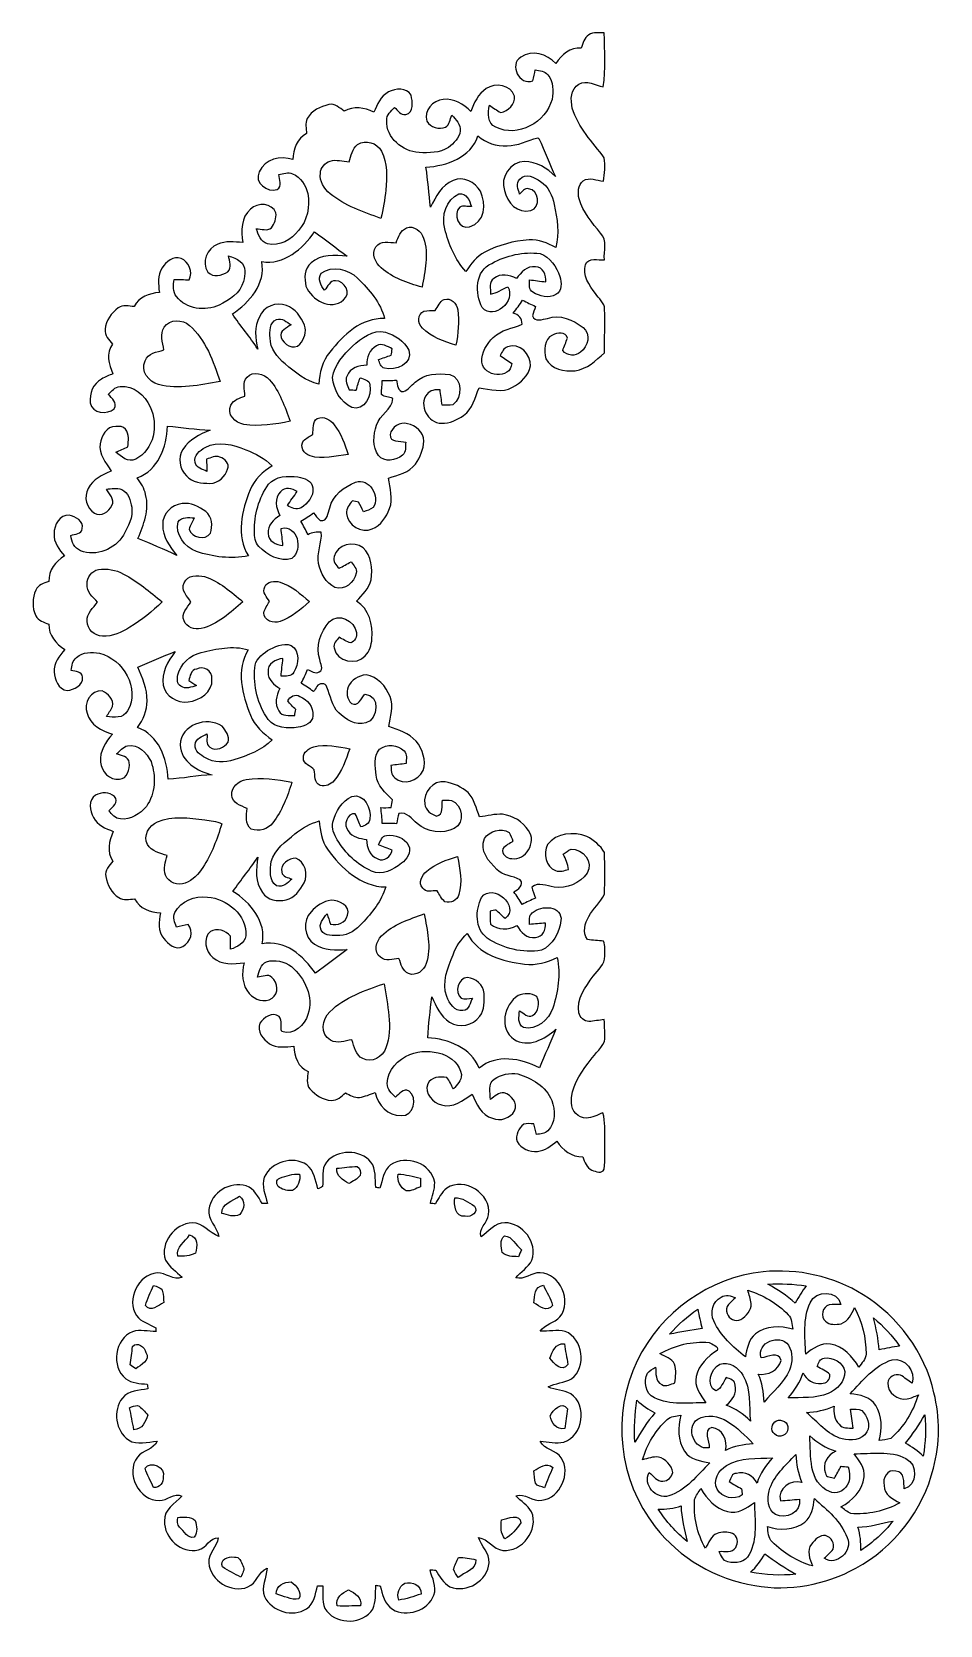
# Model space of a CAD drawing. Header units: centimetres. Extents: x -7.3 to 7.3, y -12.8 to 12.7.
import ezdxf

# ---------------------------------------------------------------- set-up
doc = ezdxf.new("R2010")
doc.units = ezdxf.units.CM
doc.header["$MEASUREMENT"] = 0
doc.layers.add('Camada 1', color=7, linetype='Continuous')

msp = doc.modelspace()

# ---------------------------------------------------------------- linework, layer by layer
at = {"layer": 'Camada 1', "color": 156}
for points, knots in [([(1.62913, 12.69153), (1.70215, 12.74021), (1.79422, 12.72292), (1.87678, 12.72469), (1.87678, 12.72469), (1.87924, 12.43576), (1.90429, 12.14296), (1.8609, 11.8565), (1.8609, 11.8565), (1.73284, 11.88014), (1.59702, 11.9768), (1.47072, 11.89919), (1.47072, 11.89919), (1.33456, 11.82616), (1.33419, 11.64695), (1.36418, 11.51536), (1.36418, 11.51536), (1.45486, 11.20562), (1.69087, 10.9728), (1.87642, 10.71915), (1.87642, 10.71915), (1.8923, 10.59568), (1.88877, 10.46868), (1.86265, 10.34626), (1.86265, 10.34626), (1.75577, 10.35473), (1.64007, 10.41717), (1.54023, 10.35049), (1.54023, 10.35049), (1.45167, 10.2817), (1.45345, 10.15964), (1.4725, 10.0598), (1.4725, 10.0598), (1.5367, 9.84919), (1.68098, 9.67669), (1.81892, 9.50983), (1.81892, 9.50983), (1.92758, 9.39553), (1.87113, 9.22584), (1.87819, 9.08473), (1.87819, 9.08473), (1.77694, 9.07097), (1.6263, 9.12847), (1.5748, 9.00641), (1.5748, 9.00641), (1.52293, 8.83496), (1.63795, 8.67409), (1.73531, 8.54321), (1.73531, 8.54321), (1.78822, 8.46278), (1.88489, 8.39681), (1.88277, 8.29168), (1.88277, 8.29168), (1.88524, 8.05779), (1.88312, 7.82355), (1.8817, 7.58966), (1.8817, 7.58966), (1.74096, 7.47323), (1.60267, 7.32825), (1.41145, 7.30532), (1.41145, 7.30532), (1.23966, 7.28274), (1.02517, 7.33036), (0.93944, 7.49618), (0.93944, 7.49618), (0.90275, 7.62635), (0.90981, 7.80767), (1.04668, 7.87681), (1.04668, 7.87681), (1.12182, 7.91986), (1.26083, 7.93608), (1.28658, 7.82884), (1.28658, 7.82884), (1.26646, 7.7604), (1.22765, 7.6983), (1.21179, 7.62847), (1.21179, 7.62847), (1.28128, 7.54167), (1.41498, 7.53004), (1.49789, 7.60482), (1.49789, 7.60482), (1.61783, 7.69126), (1.66652, 7.89552), (1.53775, 7.9957), (1.53775, 7.9957), (1.38253, 8.12165), (1.16487, 8.21407), (0.96519, 8.14492), (0.96519, 8.14492), (0.88759, 8.12834), (0.76022, 8.07825), (0.72531, 8.18268), (0.72531, 8.18268), (0.73695, 8.23595), (0.75776, 8.2864), (0.77611, 8.3372), (0.77611, 8.3372), (0.7045, 8.36788), (0.63429, 8.40175), (0.56549, 8.43808), (0.56549, 8.43808), (0.52069, 8.36541), (0.47166, 8.29556), (0.41697, 8.22995), (0.41697, 8.22995), (0.50305, 8.20349), (0.56409, 8.14598), (0.55774, 8.05038), (0.55774, 8.05038), (0.40464, 7.98053), (0.2226, 7.9629), (0.09771, 7.84014), (0.09771, 7.84014), (-0.00706, 7.73711), (-0.09489, 7.59529), (-0.08466, 7.44326), (-0.08466, 7.44326), (-0.06349, 7.20441), (0.37358, 7.15892), (0.39404, 7.42068), (0.39404, 7.42068), (0.3316, 7.46266), (0.26952, 7.50464), (0.20849, 7.54837), (0.20849, 7.54837), (0.24058, 7.6006), (0.26034, 7.67184), (0.32773, 7.68772), (0.32773, 7.68772), (0.51717, 7.76817), (0.70272, 7.5625), (0.69285, 7.3808), (0.69285, 7.3808), (0.66815, 7.22488), (0.53657, 7.11234), (0.40604, 7.03932), (0.40604, 7.03932), (0.24024, 6.94407), (0.04444, 7.00758), (-0.13158, 7.0298), (-0.13158, 7.0298), (-0.1912, 6.8728), (-0.23741, 6.69325), (-0.37818, 6.58705), (-0.37818, 6.58705), (-0.48153, 6.51403), (-0.60466, 6.45759), (-0.73342, 6.46219), (-0.73342, 6.46219), (-0.95003, 6.46148), (-1.10912, 6.75674), (-0.96378, 6.92855), (-0.96378, 6.92855), (-0.91756, 6.99698), (-0.83149, 6.99981), (-0.75706, 7.00017), (-0.75706, 7.00017), (-0.74436, 6.91797), (-0.73447, 6.83506), (-0.72354, 6.75216), (-0.72354, 6.75216), (-0.6671, 6.75286), (-0.60924, 6.74616), (-0.5535, 6.75993), (-0.5535, 6.75993), (-0.39299, 6.8728), (-0.38946, 7.18361), (-0.60113, 7.24252), (-0.60113, 7.24252), (-0.79021, 7.26756), (-1.01141, 7.25945), (-1.1571, 7.11975), (-1.1571, 7.11975), (-1.21884, 7.07073), (-1.26612, 6.9984), (-1.3409, 6.96877), (-1.3409, 6.96877), (-1.43722, 6.96629), (-1.43968, 7.08483), (-1.45661, 7.15327), (-1.45661, 7.15327), (-1.53317, 7.14728), (-1.60972, 7.1448), (-1.68627, 7.14762), (-1.68627, 7.14762), (-1.68697, 7.07212), (-1.69333, 6.99735), (-1.6965, 6.92185), (-1.6965, 6.92185), (-1.64606, 6.88057), (-1.57302, 6.8841), (-1.51341, 6.86045), (-1.51341, 6.86045), (-1.5233, 6.67702), (-1.72437, 6.59623), (-1.77658, 6.43042), (-1.77658, 6.43042), (-1.82774, 6.2752), (-1.84114, 6.08646), (-1.7459, 5.94535), (-1.7459, 5.94535), (-1.64499, 5.83106), (-1.46507, 5.85716), (-1.35995, 5.951), (-1.35995, 5.951), (-1.29187, 5.99687), (-1.31797, 6.08965), (-1.30774, 6.15914), (-1.30774, 6.15914), (-1.39559, 6.18596), (-1.56632, 6.14362), (-1.55787, 6.28085), (-1.55787, 6.28085), (-1.53528, 6.39974), (-1.39522, 6.48757), (-1.2774, 6.45407), (-1.2774, 6.45407), (-1.14547, 6.42549), (-1.01881, 6.32142), (-1.01776, 6.17677), (-1.01776, 6.17677), (-1.0227, 6.04414), (-1.07631, 5.91538), (-1.15111, 5.80743), (-1.15111, 5.80743), (-1.25236, 5.66949), (-1.42909, 5.6335), (-1.58114, 5.58058), (-1.58114, 5.58058), (-1.56069, 5.42008), (-1.50636, 5.25251), (-1.56598, 5.09376), (-1.56598, 5.09376), (-1.61924, 4.95969), (-1.7032, 4.81999), (-1.84643, 4.76919), (-1.84643, 4.76919), (-2.01682, 4.68806), (-2.23908, 4.82988), (-2.25743, 5.01261), (-2.25743, 5.01261), (-2.26342, 5.09481), (-2.21156, 5.16149), (-2.16076, 5.2197), (-2.16076, 5.2197), (-2.13676, 5.21404), (-2.08915, 5.2024), (-2.06516, 5.1964), (-2.06516, 5.1964), (-2.03763, 5.14526), (-2.01048, 5.0941), (-1.98261, 5.04296), (-1.98261, 5.04296), (-1.93111, 5.06306), (-1.87147, 5.07152), (-1.8302, 5.1114), (-1.8302, 5.1114), (-1.70638, 5.28601), (-1.89442, 5.59576), (-2.11278, 5.51427), (-2.11278, 5.51427), (-2.29658, 5.44583), (-2.47791, 5.30542), (-2.52518, 5.10611), (-2.52518, 5.10611), (-2.5534, 5.02391), (-2.55729, 4.88667), (-2.67687, 4.89973), (-2.67687, 4.89973), (-2.72308, 4.93289), (-2.75307, 4.98122), (-2.78553, 5.02637), (-2.78553, 5.02637), (-2.84973, 4.97557), (-2.91923, 4.93182), (-2.99013, 4.89126), (-2.99013, 4.89126), (-2.94815, 4.82106), (-2.90971, 4.74873), (-2.87584, 4.67395), (-2.87584, 4.67395), (-2.81094, 4.71311), (-2.73649, 4.72122), (-2.66206, 4.71452), (-2.66206, 4.71452), (-2.64407, 4.54377), (-2.7425, 4.38219), (-2.70474, 4.21075), (-2.70474, 4.21075), (-2.67263, 4.05765), (-2.59079, 3.89748), (-2.44228, 3.82939), (-2.44228, 3.82939), (-2.28881, 3.77048), (-2.12865, 3.91125), (-2.10114, 4.05835), (-2.10114, 4.05835), (-2.08209, 4.13173), (-2.1477, 4.18429), (-2.18227, 4.24003), (-2.18227, 4.24003), (-2.24649, 4.20404), (-2.31069, 4.16877), (-2.37596, 4.13525), (-2.37596, 4.13525), (-2.42322, 4.18535), (-2.48108, 4.2478), (-2.45321, 4.32257), (-2.45321, 4.32257), (-2.40946, 4.51979), (-2.13995, 4.57904), (-1.99073, 4.46546), (-1.99073, 4.46546), (-1.85632, 4.33422), (-1.83091, 4.12784), (-1.86372, 3.9504), (-1.86372, 3.9504), (-1.8983, 3.81246), (-2.00271, 3.70874), (-2.09727, 3.6089), (-2.09727, 3.6089), (-1.88911, 3.48614), (-1.83585, 3.22757), (-1.84891, 3.00355), (-1.84891, 3.00355), (-1.85878, 2.90617), (-1.8856, 2.80458), (-1.95579, 2.73261), (-1.95579, 2.73261), (-2.09585, 2.57281), (-2.41547, 2.63596), (-2.45285, 2.85679), (-2.45285, 2.85679), (-2.4758, 2.92805), (-2.4144, 2.97709), (-2.37737, 3.02823), (-2.37737, 3.02823), (-2.31457, 2.99755), (-2.25495, 2.95804), (-2.18722, 2.93792), (-2.18722, 2.93792), (-2.12443, 2.96438), (-2.08774, 3.03883), (-2.09479, 3.10549), (-2.09479, 3.10549), (-2.12478, 3.2886), (-2.38936, 3.43464), (-2.53434, 3.27625), (-2.53434, 3.27625), (-2.67088, 3.11291), (-2.75978, 2.88183), (-2.68534, 2.67088), (-2.68534, 2.67088), (-2.67864, 2.60809), (-2.6109, 2.51107), (-2.69558, 2.47614), (-2.69558, 2.47614), (-2.75766, 2.42851), (-2.82222, 2.49096), (-2.88042, 2.51388), (-2.88042, 2.51388), (-2.90936, 2.43769), (-2.94464, 2.36395), (-2.98591, 2.29376), (-2.98591, 2.29376), (-2.91711, 2.25248), (-2.8508, 2.20732), (-2.78694, 2.1583), (-2.78694, 2.1583), (-2.74742, 2.2038), (-2.7245, 2.29305), (-2.64936, 2.28177), (-2.64936, 2.28177), (-2.61055, 2.28528), (-2.5848, 2.268), (-2.57281, 2.23026), (-2.57281, 2.23026), (-2.51001, 2.09267), (-2.49872, 1.9258), (-2.38195, 1.81715), (-2.38195, 1.81715), (-2.27117, 1.70814), (-2.10819, 1.61149), (-1.94839, 1.65417), (-1.94839, 1.65417), (-1.74308, 1.71202), (-1.71343, 2.10819), (-1.96144, 2.11454), (-1.96144, 2.11454), (-2.02635, 2.05105), (-2.06409, 1.90958), (-2.17874, 1.96885), (-2.17874, 1.96885), (-2.2479, 2.03517), (-2.26518, 2.14488), (-2.23237, 2.23273), (-2.23237, 2.23273), (-2.18227, 2.34314), (-2.06199, 2.41652), (-1.94274, 2.42429), (-1.94274, 2.42429), (-1.75718, 2.40454), (-1.6263, 2.23908), (-1.55821, 2.07785), (-1.55821, 2.07785), (-1.48872, 1.92158), (-1.55963, 1.75506), (-1.57656, 1.59597), (-1.57656, 1.59597), (-1.42309, 1.53916), (-1.25095, 1.49365), (-1.14194, 1.36207), (-1.14194, 1.36207), (-1.03823, 1.23367), (-0.97119, 1.05268), (-1.02975, 0.89041), (-1.02975, 0.89041), (-1.10596, 0.73447), (-1.34654, 0.63887), (-1.48271, 0.77576), (-1.48271, 0.77576), (-1.54586, 0.82125), (-1.53846, 0.9024), (-1.54515, 0.97084), (-1.54515, 0.97084), (-1.46402, 0.98424), (-1.38253, 0.99342), (-1.30069, 1.00224), (-1.30069, 1.00224), (-1.30245, 1.07032), (-1.27458, 1.15322), (-1.33314, 1.20543), (-1.33314, 1.20543), (-1.43615, 1.30174), (-1.6143, 1.32749), (-1.72649, 1.2326), (-1.72649, 1.2326), (-1.82774, 1.11936), (-1.79246, 0.9525), (-1.78187, 0.81455), (-1.78187, 0.81455), (-1.76812, 0.64593), (-1.63159, 0.53233), (-1.5187, 0.42262), (-1.5187, 0.42262), (-1.52576, 0.38099), (-1.53282, 0.33901), (-1.54023, 0.29739), (-1.54023, 0.29739), (-1.59631, 0.29527), (-1.65206, 0.29457), (-1.7078, 0.29598), (-1.7078, 0.29598), (-1.69367, 0.21237), (-1.68663, 0.1277), (-1.68485, 0.04268), (-1.68485, 0.04268), (-1.60867, 0.04444), (-1.53212, 0.04197), (-1.45555, 0.03774), (-1.45555, 0.03774), (-1.44392, 0.09313), (-1.43157, 0.14817), (-1.41781, 0.20319), (-1.41781, 0.20319), (-1.28693, 0.23071), (-1.21143, 0.11219), (-1.12289, 0.04092), (-1.12289, 0.04092), (-0.96448, -0.09735), (-0.71472, -0.13299), (-0.52775, -0.03739), (-0.52775, -0.03739), (-0.34712, 0.05362), (-0.3997, 0.34571), (-0.57255, 0.4131), (-0.57255, 0.4131), (-0.62123, 0.41804), (-0.67027, 0.41485), (-0.71861, 0.4138), (-0.71861, 0.4138), (-0.7306, 0.32456), (-0.69391, 0.18837), (-0.81209, 0.1598), (-0.81209, 0.1598), (-0.9017, 0.19015), (-0.98707, 0.25541), (-1.00259, 0.35418), (-1.00259, 0.35418), (-1.03152, 0.53693), (-0.86713, 0.74012), (-0.67451, 0.70943), (-0.67451, 0.70943), (-0.54081, 0.68509), (-0.40781, 0.63112), (-0.30797, 0.53693), (-0.30797, 0.53693), (-0.20425, 0.43215), (-0.17497, 0.28151), (-0.12452, 0.14817), (-0.12452, 0.14817), (-0.0007, 0.16157), (0.12135, 0.19755), (0.24694, 0.18873), (0.24694, 0.18873), (0.4138, 0.1651), (0.57326, 0.07126), (0.66428, -0.07196), (0.66428, -0.07196), (0.79657, -0.25259), (0.62052, -0.56268), (0.39299, -0.52069), (0.39299, -0.52069), (0.31291, -0.52175), (0.22506, -0.44838), (0.25082, -0.36335), (0.25082, -0.36335), (0.2935, -0.31009), (0.35877, -0.28222), (0.4131, -0.24306), (0.4131, -0.24306), (0.39334, -0.19473), (0.37641, -0.14569), (0.35102, -0.10089), (0.35102, -0.10089), (0.22119, -0.01905), (0.03668, -0.08008), (-0.04514, -0.20143), (-0.04514, -0.20143), (-0.12559, -0.39158), (0.02363, -0.57009), (0.15309, -0.69461), (0.15309, -0.69461), (0.25188, -0.8001), (0.41063, -0.79128), (0.5274, -0.86325), (0.5274, -0.86325), (0.60254, -0.94755), (0.48823, -1.01282), (0.42686, -1.05692), (0.42686, -1.05692), (0.47483, -1.12077), (0.51893, -1.18745), (0.55986, -1.25659), (0.55986, -1.25659), (0.62934, -1.22061), (0.70026, -1.18674), (0.77257, -1.15639), (0.77257, -1.15639), (0.75211, -1.09714), (0.73235, -1.03752), (0.71472, -0.9779), (0.71472, -0.9779), (0.82373, -0.8911), (0.9525, -0.96378), (1.07209, -0.9779), (1.07209, -0.9779), (1.27141, -1.00894), (1.48766, -0.92109), (1.60231, -0.75388), (1.60231, -0.75388), (1.71874, -0.58313), (1.52681, -0.35806), (1.34372, -0.37112), (1.34372, -0.37112), (1.29857, -0.39229), (1.25942, -0.42333), (1.2192, -0.45154), (1.2192, -0.45154), (1.25835, -0.52916), (1.2954, -0.60924), (1.30457, -0.69708), (1.30457, -0.69708), (1.23684, -0.70838), (1.16382, -0.74471), (1.09677, -0.71191), (1.09677, -0.71191), (0.9331, -0.6558), (0.89887, -0.4378), (0.96485, -0.29739), (0.96485, -0.29739), (1.10737, -0.10829), (1.38923, -0.08395), (1.59702, -0.16722), (1.59702, -0.16722), (1.71062, -0.22506), (1.81645, -0.31291), (1.88029, -0.42438), (1.88029, -0.42438), (1.88736, -0.64698), (1.88736, -0.87066), (1.88066, -1.09326), (1.88066, -1.09326), (1.81363, -1.22307), (1.69791, -1.32079), (1.63018, -1.45097), (1.63018, -1.45097), (1.56491, -1.55857), (1.52541, -1.70709), (1.6076, -1.8168), (1.6076, -1.8168), (1.69192, -1.83868), (1.7794, -1.83409), (1.86548, -1.84608), (1.86548, -1.84608), (1.89371, -1.92122), (1.88312, -2.00413), (1.88453, -2.0828), (1.88453, -2.0828), (1.89759, -2.22037), (1.77024, -2.3047), (1.70074, -2.40665), (1.70074, -2.40665), (1.57514, -2.57632), (1.4284, -2.77283), (1.46897, -2.9972), (1.46897, -2.9972), (1.49048, -3.06563), (1.55117, -3.13443), (1.62877, -3.13372), (1.62877, -3.13372), (1.71202, -3.1309), (1.79387, -3.1115), (1.87713, -3.10479), (1.87713, -3.10479), (1.88348, -3.22192), (1.88948, -3.33974), (1.881, -3.45687), (1.881, -3.45687), (1.8168, -3.5881), (1.6965, -3.68194), (1.61678, -3.80364), (1.61678, -3.80364), (1.48412, -3.99097), (1.33314, -4.19876), (1.34972, -4.44041), (1.34972, -4.44041), (1.34972, -4.56847), (1.46015, -4.68558), (1.58962, -4.68558), (1.58962, -4.68558), (1.68346, -4.68277), (1.76564, -4.6302), (1.85278, -4.60058), (1.85278, -4.60058), (1.90041, -4.7438), (1.881, -4.89654), (1.88419, -5.04472), (1.88419, -5.04472), (1.88066, -5.19677), (1.89301, -5.34987), (1.87713, -5.50157), (1.87713, -5.50157), (1.84009, -5.58517), (1.74237, -5.5446), (1.68027, -5.51709), (1.68027, -5.51709), (1.59315, -5.48111), (1.56033, -5.38868), (1.53246, -5.30754), (1.53246, -5.30754), (1.35502, -5.30647), (1.20896, -5.19994), (1.11794, -5.05388), (1.11794, -5.05388), (1.02622, -5.12797), (0.92816, -5.20841), (0.80573, -5.21723), (0.80573, -5.21723), (0.68085, -5.2271), (0.53903, -5.17596), (0.47871, -5.05989), (0.47871, -5.05989), (0.44908, -4.95757), (0.50305, -4.8447), (0.58561, -4.7833), (0.58561, -4.7833), (0.63675, -4.76284), (0.69285, -4.77626), (0.74612, -4.77767), (0.74612, -4.77767), (0.76093, -4.83446), (0.7754, -4.89162), (0.79058, -4.94875), (0.79058, -4.94875), (0.8516, -4.93289), (0.92533, -4.93713), (0.97155, -4.88702), (0.97155, -4.88702), (1.09855, -4.76215), (1.09007, -4.5586), (1.03399, -4.40265), (1.03399, -4.40265), (0.94473, -4.17583), (0.71613, -4.04106), (0.49176, -3.97615), (0.49176, -3.97615), (0.36159, -3.95569), (0.22048, -3.9818), (0.11219, -4.05835), (0.11219, -4.05835), (0.00635, -4.13137), (0.05079, -4.27567), (0.05045, -4.38326), (0.05045, -4.38326), (0.121, -4.34481), (0.18274, -4.2612), (0.27164, -4.28059), (0.27164, -4.28059), (0.3877, -4.31024), (0.49494, -4.44358), (0.43744, -4.566), (0.43744, -4.566), (0.37041, -4.68524), (0.20884, -4.74169), (0.08254, -4.68665), (0.08254, -4.68665), (-0.09277, -4.63337), (-0.17955, -4.45698), (-0.242, -4.2993), (-0.242, -4.2993), (-0.38099, -4.4016), (-0.55068, -4.52861), (-0.73342, -4.47216), (-0.73342, -4.47216), (-0.87241, -4.43793), (-1.00965, -4.28483), (-0.95532, -4.13597), (-0.95532, -4.13597), (-0.89958, -4.02025), (-0.76093, -4.01637), (-0.65051, -4.03436), (-0.65051, -4.03436), (-0.59831, -4.0841), (-0.5775, -4.15571), (-0.54222, -4.2171), (-0.54222, -4.2171), (-0.47907, -4.15361), (-0.41556, -4.08094), (-0.41275, -3.98638), (-0.41275, -3.98638), (-0.43992, -3.82869), (-0.57431, -3.70628), (-0.72073, -3.65478), (-0.72073, -3.65478), (-0.889, -3.60749), (-1.07738, -3.59127), (-1.24037, -3.66572), (-1.24037, -3.66572), (-1.43228, -3.73803), (-1.59702, -3.91478), (-1.60267, -4.1275), (-1.60267, -4.1275), (-1.60937, -4.22346), (-1.53105, -4.28837), (-1.47002, -4.3501), (-1.47002, -4.3501), (-1.41181, -4.29612), (-1.34549, -4.20088), (-1.25448, -4.25097), (-1.25448, -4.25097), (-1.10842, -4.35715), (-1.18109, -4.66195), (-1.38077, -4.6429), (-1.38077, -4.6429), (-1.59526, -4.65525), (-1.75577, -4.47004), (-1.79492, -4.27319), (-1.79492, -4.27319), (-1.87749, -4.30388), (-1.95967, -4.33916), (-2.04752, -4.35151), (-2.04752, -4.35151), (-2.13006, -4.35963), (-2.20345, -4.31305), (-2.27576, -4.28059), (-2.27576, -4.28059), (-2.3382, -4.33916), (-2.40911, -4.40443), (-2.50084, -4.40019), (-2.50084, -4.40019), (-2.6356, -4.39349), (-2.75554, -4.31305), (-2.84514, -4.2171), (-2.84514, -4.2171), (-2.91007, -4.13737), (-2.88183, -4.02872), (-2.8716, -3.93629), (-2.8716, -3.93629), (-3.03494, -3.86961), (-3.09457, -3.69464), (-3.1002, -3.5313), (-3.1002, -3.5313), (-3.23074, -3.53942), (-3.37609, -3.56834), (-3.49284, -3.49108), (-3.49284, -3.49108), (-3.59621, -3.42089), (-3.7017, -3.29423), (-3.64596, -3.16194), (-3.64596, -3.16194), (-3.5821, -3.07057), (-3.44382, -2.96791), (-3.33869, -3.05611), (-3.33869, -3.05611), (-3.27942, -3.12313), (-3.32069, -3.21734), (-3.296, -3.29635), (-3.296, -3.29635), (-3.10161, -3.35774), (-2.927, -3.19546), (-2.87479, -3.01978), (-2.87479, -3.01978), (-2.77953, -2.73861), (-2.927, -2.43769), (-3.13867, -2.25283), (-3.13867, -2.25283), (-3.25261, -2.17204), (-3.40359, -2.13535), (-3.53976, -2.17523), (-3.53976, -2.17523), (-3.63185, -2.22284), (-3.6636, -2.32657), (-3.68299, -2.42076), (-3.68299, -2.42076), (-3.60856, -2.41969), (-3.51508, -2.3629), (-3.45475, -2.4278), (-3.45475, -2.4278), (-3.3602, -2.51001), (-3.3355, -2.6871), (-3.45193, -2.76153), (-3.45193, -2.76153), (-3.57011, -2.84302), (-3.73027, -2.78729), (-3.81635, -2.68605), (-3.81635, -2.68605), (-3.93452, -2.5534), (-3.94299, -2.35832), (-3.89748, -2.19428), (-3.89748, -2.19428), (-4.06681, -2.21085), (-4.26473, -2.23414), (-4.39985, -2.10679), (-4.39985, -2.10679), (-4.52049, -2.01153), (-4.56706, -1.79811), (-4.43971, -1.69157), (-4.43971, -1.69157), (-4.33634, -1.62947), (-4.19028, -1.67216), (-4.12009, -1.76635), (-4.12009, -1.76635), (-4.10915, -1.83549), (-4.11833, -1.9057), (-4.11692, -1.97555), (-4.11692, -1.97555), (-4.01284, -1.94027), (-3.88972, -1.88453), (-3.87208, -1.76142), (-3.87208, -1.76142), (-3.85092, -1.42875), (-4.17371, -1.16134), (-4.48522, -1.13875), (-4.48522, -1.13875), (-4.687, -1.11159), (-4.91525, -1.19768), (-5.00768, -1.38747), (-5.00768, -1.38747), (-5.04718, -1.46227), (-5.01261, -1.54657), (-4.98581, -1.6196), (-4.98581, -1.6196), (-4.92371, -1.60479), (-4.86127, -1.59032), (-4.79848, -1.57762), (-4.79848, -1.57762), (-4.69935, -1.69228), (-4.75402, -1.86584), (-4.88173, -1.9304), (-4.88173, -1.9304), (-4.99816, -1.99565), (-5.1188, -1.89089), (-5.18936, -1.80481), (-5.18936, -1.80481), (-5.28672, -1.68909), (-5.27156, -1.53), (-5.23909, -1.39347), (-5.23909, -1.39347), (-5.40278, -1.37795), (-5.57564, -1.32574), (-5.65502, -1.16769), (-5.65502, -1.16769), (-5.7397, -1.17369), (-5.83247, -1.19732), (-5.90902, -1.14687), (-5.90902, -1.14687), (-6.02333, -1.0735), (-6.09528, -0.94156), (-6.11716, -0.80963), (-6.11716, -0.80963), (-6.13903, -0.70908), (-6.06178, -0.63183), (-6.00251, -0.56268), (-6.00251, -0.56268), (-6.1087, -0.41592), (-6.06707, -0.23777), (-5.99897, -0.08536), (-5.99897, -0.08536), (-6.11823, -0.03668), (-6.25722, 0.01023), (-6.31401, 0.13687), (-6.31401, 0.13687), (-6.37575, 0.24482), (-6.4015, 0.41697), (-6.28156, 0.49494), (-6.28156, 0.49494), (-6.19054, 0.54892), (-6.05613, 0.54785), (-5.97782, 0.47412), (-5.97782, 0.47412), (-5.90161, 0.38629), (-6.01027, 0.30161), (-6.07024, 0.24482), (-6.07024, 0.24482), (-6.01486, 0.19368), (-5.96547, 0.11747), (-5.88186, 0.11499), (-5.88186, 0.11499), (-5.71816, 0.09384), (-5.56718, 0.19578), (-5.46734, 0.31679), (-5.46734, 0.31679), (-5.31847, 0.52246), (-5.31213, 0.8001), (-5.39043, 1.03433), (-5.39043, 1.03433), (-5.4624, 1.17016), (-5.59752, 1.32715), (-5.76932, 1.28869), (-5.76932, 1.28869), (-5.84164, 1.26929), (-5.89068, 1.20721), (-5.94359, 1.15817), (-5.94359, 1.15817), (-5.86951, 1.1243), (-5.75203, 1.12253), (-5.74111, 1.01917), (-5.74111, 1.01917), (-5.73158, 0.91581), (-5.76932, 0.756), (-5.89704, 0.75282), (-5.89704, 0.75282), (-6.05542, 0.72777), (-6.1909, 0.87806), (-6.20112, 1.02763), (-6.20112, 1.02763), (-6.22123, 1.19944), (-6.11681, 1.34972), (-6.01098, 1.47389), (-6.01098, 1.47389), (-6.18101, 1.52717), (-6.36905, 1.62418), (-6.41809, 1.81081), (-6.41809, 1.81081), (-6.48158, 1.96919), (-6.35387, 2.18722), (-6.17395, 2.16992), (-6.17395, 2.16992), (-6.08541, 2.11949), (-5.98416, 2.03305), (-6.00816, 1.9184), (-6.00816, 1.9184), (-6.03532, 1.86124), (-6.07447, 1.81081), (-6.10693, 1.75648), (-6.10693, 1.75648), (-5.98735, 1.74271), (-5.83352, 1.72191), (-5.76721, 1.85032), (-5.76721, 1.85032), (-5.56401, 2.2038), (-5.83952, 2.68498), (-6.2177, 2.77213), (-6.2177, 2.77213), (-6.34152, 2.7894), (-6.48794, 2.79858), (-6.58529, 2.7044), (-6.58529, 2.7044), (-6.65373, 2.65852), (-6.65833, 2.5721), (-6.67173, 2.49836), (-6.67173, 2.49836), (-6.60681, 2.4765), (-6.49181, 2.4832), (-6.49323, 2.38865), (-6.49323, 2.38865), (-6.47242, 2.25531), (-6.63117, 2.19321), (-6.737, 2.17311), (-6.737, 2.17311), (-6.8774, 2.1992), (-6.93773, 2.34631), (-6.94796, 2.47368), (-6.94796, 2.47368), (-6.95077, 2.61338), (-6.86257, 2.73049), (-6.7765, 2.83209), (-6.7765, 2.83209), (-6.91832, 2.92311), (-7.03509, 3.05929), (-7.03192, 3.23744), (-7.03192, 3.23744), (-7.10742, 3.27201), (-7.20231, 3.29352), (-7.24146, 3.37538), (-7.24146, 3.37538), (-7.3032, 3.50343), (-7.29402, 3.65724), (-7.2411, 3.78636), (-7.2411, 3.78636), (-7.20619, 3.87139), (-7.10988, 3.89395), (-7.03297, 3.9243), (-7.03297, 3.9243), (-7.03403, 4.10138), (-6.92502, 4.24568), (-6.77827, 4.33317), (-6.77827, 4.33317), (-6.86328, 4.43476), (-6.95959, 4.55012), (-6.94689, 4.69159), (-6.94689, 4.69159), (-6.9476, 4.82811), (-6.85906, 4.99638), (-6.70418, 4.98827), (-6.70418, 4.98827), (-6.60929, 4.95864), (-6.46289, 4.89584), (-6.49427, 4.77131), (-6.49427, 4.77131), (-6.50239, 4.68136), (-6.61387, 4.69018), (-6.67702, 4.6616), (-6.67702, 4.6616), (-6.66537, 4.56035), (-6.62445, 4.45628), (-6.5218, 4.41642), (-6.5218, 4.41642), (-6.27203, 4.31446), (-5.9683, 4.44183), (-5.83423, 4.66936), (-5.83423, 4.66936), (-5.75734, 4.80377), (-5.67655, 4.95406), (-5.7023, 5.11457), (-5.7023, 5.11457), (-5.71923, 5.22252), (-5.75556, 5.35164), (-5.86281, 5.40173), (-5.86281, 5.40173), (-5.94218, 5.42712), (-6.02684, 5.40948), (-6.10763, 5.40597), (-6.10763, 5.40597), (-6.06142, 5.32553), (-5.96864, 5.24121), (-6.0198, 5.14032), (-6.0198, 5.14032), (-6.06848, 5.04718), (-6.19478, 4.95194), (-6.29849, 5.02038), (-6.29849, 5.02038), (-6.43008, 5.0934), (-6.47522, 5.28496), (-6.39833, 5.41338), (-6.39833, 5.41338), (-6.3313, 5.564), (-6.17149, 5.63279), (-6.02967, 5.69524), (-6.02967, 5.69524), (-6.11928, 5.82436), (-6.22793, 5.96547), (-6.20923, 6.13233), (-6.20923, 6.13233), (-6.19337, 6.26251), (-6.1027, 6.41032), (-5.95736, 6.41244), (-5.95736, 6.41244), (-5.90373, 6.41173), (-5.83423, 6.4202), (-5.80284, 6.36481), (-5.80284, 6.36481), (-5.73863, 6.2858), (-5.75592, 6.17926), (-5.76192, 6.08541), (-5.76192, 6.08541), (-5.82612, 6.05542), (-5.89138, 6.02862), (-5.95629, 6.00039), (-5.95629, 6.00039), (-5.87162, 5.9249), (-5.7598, 5.82824), (-5.63845, 5.88503), (-5.63845, 5.88503), (-5.34034, 6.0332), (-5.27015, 6.44348), (-5.40737, 6.72429), (-5.40737, 6.72429), (-5.48569, 6.91198), (-5.67372, 7.07636), (-5.88822, 7.04885), (-5.88822, 7.04885), (-5.97146, 7.04849), (-6.02297, 6.97511), (-6.07835, 6.92396), (-6.07835, 6.92396), (-6.01591, 6.86328), (-5.92912, 6.79131), (-5.98416, 6.69571), (-5.98416, 6.69571), (-6.09389, 6.59236), (-6.33659, 6.62057), (-6.36588, 6.78885), (-6.36588, 6.78885), (-6.38703, 6.9349), (-6.3193, 7.0993), (-6.18559, 7.17055), (-6.18559, 7.17055), (-6.12668, 7.20407), (-6.0639, 7.22948), (-6.00216, 7.25628), (-6.00216, 7.25628), (-6.07835, 7.40516), (-6.11328, 7.58647), (-6.00886, 7.73148), (-6.00886, 7.73148), (-6.06531, 7.79992), (-6.14221, 7.87188), (-6.1288, 7.96959), (-6.1288, 7.96959), (-6.11504, 8.10823), (-6.02933, 8.23418), (-5.91819, 8.31497), (-5.91819, 8.31497), (-5.84234, 8.37071), (-5.7464, 8.34107), (-5.66137, 8.33225), (-5.66137, 8.33225), (-5.59047, 8.49065), (-5.41901, 8.54639), (-5.2585, 8.55873), (-5.2585, 8.55873), (-5.27437, 8.69102), (-5.29271, 8.83637), (-5.21475, 8.9542), (-5.21475, 8.9542), (-5.15055, 9.05051), (-5.03307, 9.14823), (-4.91031, 9.1073), (-4.91031, 9.1073), (-4.78013, 9.05157), (-4.71594, 8.89247), (-4.78119, 8.7637), (-4.78119, 8.7637), (-4.86163, 8.76334), (-4.94205, 8.769), (-5.0225, 8.7704), (-5.0225, 8.7704), (-5.03273, 8.67692), (-5.04966, 8.57108), (-4.98157, 8.49347), (-4.98157, 8.49347), (-4.82669, 8.28851), (-4.52366, 8.25323), (-4.29965, 8.35765), (-4.29965, 8.35765), (-4.13702, 8.43915), (-3.96098, 8.5492), (-3.90983, 8.73619), (-3.90983, 8.73619), (-3.88372, 8.84096), (-3.86009, 8.9856), (-3.96098, 9.05898), (-3.96098, 9.05898), (-4.0146, 9.10483), (-4.0834, 9.12424), (-4.1476, 9.14788), (-4.1476, 9.14788), (-4.14055, 9.06285), (-4.08515, 8.96055), (-4.16136, 8.89141), (-4.16136, 8.89141), (-4.25379, 8.83143), (-4.39596, 8.79228), (-4.47957, 8.88752), (-4.47957, 8.88752), (-4.58893, 9.04134), (-4.4905, 9.26888), (-4.32328, 9.33273), (-4.32328, 9.33273), (-4.19734, 9.39094), (-4.05518, 9.37012), (-3.92148, 9.3613), (-3.92148, 9.3613), (-3.94441, 9.54369), (-3.95286, 9.76665), (-3.79623, 9.89541), (-3.79623, 9.89541), (-3.68158, 10.00653), (-3.45122, 9.99877), (-3.38878, 9.83544), (-3.38878, 9.83544), (-3.37784, 9.75042), (-3.41312, 9.66505), (-3.46004, 9.59626), (-3.46004, 9.59626), (-3.53094, 9.54016), (-3.62444, 9.58215), (-3.70451, 9.58249), (-3.70451, 9.58249), (-3.67064, 9.48724), (-3.6329, 9.36978), (-3.5239, 9.33802), (-3.5239, 9.33802), (-3.3348, 9.29993), (-3.13619, 9.3994), (-3.0286, 9.55462), (-3.0286, 9.55462), (-2.88361, 9.71197), (-2.83915, 9.94021), (-2.87689, 10.14659), (-2.87689, 10.14659), (-2.91146, 10.27747), (-2.98838, 10.41152), (-3.12067, 10.46233), (-3.12067, 10.46233), (-3.19263, 10.49619), (-3.27025, 10.46302), (-3.34291, 10.45033), (-3.34291, 10.45033), (-3.33691, 10.37378), (-3.28295, 10.26406), (-3.37007, 10.21326), (-3.37007, 10.21326), (-3.52812, 10.15505), (-3.74368, 10.32544), (-3.6576, 10.49443), (-3.6576, 10.49443), (-3.5687, 10.70151), (-3.31576, 10.75866), (-3.11643, 10.69233), (-3.11643, 10.69233), (-3.10902, 10.85708), (-3.05399, 11.02959), (-2.8963, 11.10791), (-2.8963, 11.10791), (-2.90125, 11.18763), (-2.9291, 11.27512), (-2.88571, 11.34921), (-2.88571, 11.34921), (-2.81727, 11.47657), (-2.67511, 11.54535), (-2.53858, 11.57393), (-2.53858, 11.57393), (-2.44193, 11.59686), (-2.36677, 11.51819), (-2.29551, 11.46704), (-2.29551, 11.46704), (-2.14417, 11.55029), (-1.96778, 11.53089), (-1.81963, 11.45046), (-1.81963, 11.45046), (-1.76635, 11.57358), (-1.71202, 11.71257), (-1.58326, 11.77572), (-1.58326, 11.77572), (-1.47179, 11.83604), (-1.29292, 11.85262), (-1.22237, 11.72351), (-1.22237, 11.72351), (-1.19873, 11.62155), (-1.17086, 11.44622), (-1.30668, 11.41448), (-1.30668, 11.41448), (-1.38888, 11.39719), (-1.43121, 11.48608), (-1.48802, 11.52736), (-1.48802, 11.52736), (-1.54269, 11.4681), (-1.61819, 11.40953), (-1.61183, 11.31992), (-1.61183, 11.31992), (-1.62877, 11.04123), (-1.35643, 10.81863), (-1.09395, 10.80346), (-1.09395, 10.80346), (-0.9352, 10.79923), (-0.75881, 10.79146), (-0.62264, 10.88777), (-0.62264, 10.88777), (-0.53516, 10.95162), (-0.44838, 11.0377), (-0.43285, 11.15025), (-0.43285, 11.15025), (-0.42474, 11.25431), (-0.49954, 11.33475), (-0.56868, 11.40142), (-0.56868, 11.40142), (-0.59937, 11.33862), (-0.60184, 11.2522), (-0.6671, 11.21304), (-0.6671, 11.21304), (-0.77082, 11.1707), (-0.91298, 11.20386), (-0.96626, 11.30829), (-0.96626, 11.30829), (-1.02763, 11.47515), (-0.86888, 11.64237), (-0.70731, 11.65683), (-0.70731, 11.65683), (-0.53481, 11.6787), (-0.37923, 11.57745), (-0.26105, 11.4628), (-0.26105, 11.4628), (-0.21271, 11.60321), (-0.14534, 11.7482), (-0.01517, 11.8304), (-0.01517, 11.8304), (0.12982, 11.92812), (0.37818, 11.89177), (0.43673, 11.70939), (0.43673, 11.70939), (0.4572, 11.57851), (0.33408, 11.47233), (0.21695, 11.44587), (0.21695, 11.44587), (0.15275, 11.47867), (0.0956, 11.52418), (0.03562, 11.5637), (0.03562, 11.5637), (0.00669, 11.44058), (-0.00175, 11.26983), (0.13828, 11.21304), (0.13828, 11.21304), (0.48718, 11.03347), (0.94402, 11.29205), (1.03893, 11.65647), (1.03893, 11.65647), (1.06009, 11.78841), (1.06539, 11.94223), (0.97296, 12.05018), (0.97296, 12.05018), (0.92392, 12.11015), (0.8403, 12.11509), (0.77045, 12.13237), (0.77045, 12.13237), (0.75847, 12.07346), (0.74612, 12.01455), (0.73166, 11.95634), (0.73166, 11.95634), (0.51647, 11.86849), (0.34607, 12.21528), (0.53728, 12.33487), (0.53728, 12.33487), (0.72107, 12.46399), (0.9532, 12.37967), (1.0996, 12.23539), (1.0996, 12.23539), (1.19486, 12.36979), (1.3282, 12.49574), (1.50636, 12.47951), (1.50636, 12.47951), (1.53811, 12.5536), (1.55187, 12.64849), (1.62913, 12.69153)], [0, 0, 0, 0, 0.00289855, 0.00289855, 0.00289855, 0.00289855, 0.0057971, 0.0057971, 0.0057971, 0.0057971, 0.00869565, 0.00869565, 0.00869565, 0.00869565, 0.0115942, 0.0115942, 0.0115942, 0.0115942, 0.01449275, 0.01449275, 0.01449275, 0.01449275, 0.0173913, 0.0173913, 0.0173913, 0.0173913, 0.02028986, 0.02028986, 0.02028986, 0.02028986, 0.02318841, 0.02318841, 0.02318841, 0.02318841, 0.02608696, 0.02608696, 0.02608696, 0.02608696, 0.02898551, 0.02898551, 0.02898551, 0.02898551, 0.03188406, 0.03188406, 0.03188406, 0.03188406, 0.03478261, 0.03478261, 0.03478261, 0.03478261, 0.03768116, 0.03768116, 0.03768116, 0.03768116, 0.04057971, 0.04057971, 0.04057971, 0.04057971, 0.04347826, 0.04347826, 0.04347826, 0.04347826, 0.04637681, 0.04637681, 0.04637681, 0.04637681, 0.04927536, 0.04927536, 0.04927536, 0.04927536, 0.05217391, 0.05217391, 0.05217391, 0.05217391, 0.05507246, 0.05507246, 0.05507246, 0.05507246, 0.05797101, 0.05797101, 0.05797101, 0.05797101, 0.06086957, 0.06086957, 0.06086957, 0.06086957, 0.06376812, 0.06376812, 0.06376812, 0.06376812, 0.06666667, 0.06666667, 0.06666667, 0.06666667, 0.06956522, 0.06956522, 0.06956522, 0.06956522, 0.07246377, 0.07246377, 0.07246377, 0.07246377, 0.07536232, 0.07536232, 0.07536232, 0.07536232, 0.07826087, 0.07826087, 0.07826087, 0.07826087, 0.08115942, 0.08115942, 0.08115942, 0.08115942, 0.08405797, 0.08405797, 0.08405797, 0.08405797, 0.08695652, 0.08695652, 0.08695652, 0.08695652, 0.08985507, 0.08985507, 0.08985507, 0.08985507, 0.09275362, 0.09275362, 0.09275362, 0.09275362, 0.09565217, 0.09565217, 0.09565217, 0.09565217, 0.09855072, 0.09855072, 0.09855072, 0.09855072, 0.10144928, 0.10144928, 0.10144928, 0.10144928, 0.10434783, 0.10434783, 0.10434783, 0.10434783, 0.10724638, 0.10724638, 0.10724638, 0.10724638, 0.11014493, 0.11014493, 0.11014493, 0.11014493, 0.11304348, 0.11304348, 0.11304348, 0.11304348, 0.11594203, 0.11594203, 0.11594203, 0.11594203, 0.11884058, 0.11884058, 0.11884058, 0.11884058, 0.12173913, 0.12173913, 0.12173913, 0.12173913, 0.12463768, 0.12463768, 0.12463768, 0.12463768, 0.12753623, 0.12753623, 0.12753623, 0.12753623, 0.13043478, 0.13043478, 0.13043478, 0.13043478, 0.13333333, 0.13333333, 0.13333333, 0.13333333, 0.13623188, 0.13623188, 0.13623188, 0.13623188, 0.13913043, 0.13913043, 0.13913043, 0.13913043, 0.14202899, 0.14202899, 0.14202899, 0.14202899, 0.14492754, 0.14492754, 0.14492754, 0.14492754, 0.14782609, 0.14782609, 0.14782609, 0.14782609, 0.15072464, 0.15072464, 0.15072464, 0.15072464, 0.15362319, 0.15362319, 0.15362319, 0.15362319, 0.15652174, 0.15652174, 0.15652174, 0.15652174, 0.15942029, 0.15942029, 0.15942029, 0.15942029, 0.16231884, 0.16231884, 0.16231884, 0.16231884, 0.16521739, 0.16521739, 0.16521739, 0.16521739, 0.16811594, 0.16811594, 0.16811594, 0.16811594, 0.17101449, 0.17101449, 0.17101449, 0.17101449, 0.17391304, 0.17391304, 0.17391304, 0.17391304, 0.17681159, 0.17681159, 0.17681159, 0.17681159, 0.17971014, 0.17971014, 0.17971014, 0.17971014, 0.1826087, 0.1826087, 0.1826087, 0.1826087, 0.18550725, 0.18550725, 0.18550725, 0.18550725, 0.1884058, 0.1884058, 0.1884058, 0.1884058, 0.19130435, 0.19130435, 0.19130435, 0.19130435, 0.1942029, 0.1942029, 0.1942029, 0.1942029, 0.19710145, 0.19710145, 0.19710145, 0.19710145, 0.2, 0.2, 0.2, 0.2, 0.20289855, 0.20289855, 0.20289855, 0.20289855, 0.2057971, 0.2057971, 0.2057971, 0.2057971, 0.20869565, 0.20869565, 0.20869565, 0.20869565, 0.2115942, 0.2115942, 0.2115942, 0.2115942, 0.21449275, 0.21449275, 0.21449275, 0.21449275, 0.2173913, 0.2173913, 0.2173913, 0.2173913, 0.22028986, 0.22028986, 0.22028986, 0.22028986, 0.22318841, 0.22318841, 0.22318841, 0.22318841, 0.22608696, 0.22608696, 0.22608696, 0.22608696, 0.22898551, 0.22898551, 0.22898551, 0.22898551, 0.23188406, 0.23188406, 0.23188406, 0.23188406, 0.23478261, 0.23478261, 0.23478261, 0.23478261, 0.23768116, 0.23768116, 0.23768116, 0.23768116, 0.24057971, 0.24057971, 0.24057971, 0.24057971, 0.24347826, 0.24347826, 0.24347826, 0.24347826, 0.24637681, 0.24637681, 0.24637681, 0.24637681, 0.24927536, 0.24927536, 0.24927536, 0.24927536, 0.25217391, 0.25217391, 0.25217391, 0.25217391, 0.25507246, 0.25507246, 0.25507246, 0.25507246, 0.25797101, 0.25797101, 0.25797101, 0.25797101, 0.26086957, 0.26086957, 0.26086957, 0.26086957, 0.26376812, 0.26376812, 0.26376812, 0.26376812, 0.26666667, 0.26666667, 0.26666667, 0.26666667, 0.26956522, 0.26956522, 0.26956522, 0.26956522, 0.27246377, 0.27246377, 0.27246377, 0.27246377, 0.27536232, 0.27536232, 0.27536232, 0.27536232, 0.27826087, 0.27826087, 0.27826087, 0.27826087, 0.28115942, 0.28115942, 0.28115942, 0.28115942, 0.28405797, 0.28405797, 0.28405797, 0.28405797, 0.28695652, 0.28695652, 0.28695652, 0.28695652, 0.28985507, 0.28985507, 0.28985507, 0.28985507, 0.29275362, 0.29275362, 0.29275362, 0.29275362, 0.29565217, 0.29565217, 0.29565217, 0.29565217, 0.29855072, 0.29855072, 0.29855072, 0.29855072, 0.30144928, 0.30144928, 0.30144928, 0.30144928, 0.30434783, 0.30434783, 0.30434783, 0.30434783, 0.30724638, 0.30724638, 0.30724638, 0.30724638, 0.31014493, 0.31014493, 0.31014493, 0.31014493, 0.31304348, 0.31304348, 0.31304348, 0.31304348, 0.31594203, 0.31594203, 0.31594203, 0.31594203, 0.31884058, 0.31884058, 0.31884058, 0.31884058, 0.32173913, 0.32173913, 0.32173913, 0.32173913, 0.32463768, 0.32463768, 0.32463768, 0.32463768, 0.32753623, 0.32753623, 0.32753623, 0.32753623, 0.33043478, 0.33043478, 0.33043478, 0.33043478, 0.33333333, 0.33333333, 0.33333333, 0.33333333, 0.33623188, 0.33623188, 0.33623188, 0.33623188, 0.33913043, 0.33913043, 0.33913043, 0.33913043, 0.34202899, 0.34202899, 0.34202899, 0.34202899, 0.34492754, 0.34492754, 0.34492754, 0.34492754, 0.34782609, 0.34782609, 0.34782609, 0.34782609, 0.35072464, 0.35072464, 0.35072464, 0.35072464, 0.35362319, 0.35362319, 0.35362319, 0.35362319, 0.35652174, 0.35652174, 0.35652174, 0.35652174, 0.35942029, 0.35942029, 0.35942029, 0.35942029, 0.36231884, 0.36231884, 0.36231884, 0.36231884, 0.36521739, 0.36521739, 0.36521739, 0.36521739, 0.36811594, 0.36811594, 0.36811594, 0.36811594, 0.37101449, 0.37101449, 0.37101449, 0.37101449, 0.37391304, 0.37391304, 0.37391304, 0.37391304, 0.37681159, 0.37681159, 0.37681159, 0.37681159, 0.37971014, 0.37971014, 0.37971014, 0.37971014, 0.3826087, 0.3826087, 0.3826087, 0.3826087, 0.38550725, 0.38550725, 0.38550725, 0.38550725, 0.3884058, 0.3884058, 0.3884058, 0.3884058, 0.39130435, 0.39130435, 0.39130435, 0.39130435, 0.3942029, 0.3942029, 0.3942029, 0.3942029, 0.39710145, 0.39710145, 0.39710145, 0.39710145, 0.4, 0.4, 0.4, 0.4, 0.40289855, 0.40289855, 0.40289855, 0.40289855, 0.4057971, 0.4057971, 0.4057971, 0.4057971, 0.40869565, 0.40869565, 0.40869565, 0.40869565, 0.4115942, 0.4115942, 0.4115942, 0.4115942, 0.41449275, 0.41449275, 0.41449275, 0.41449275, 0.4173913, 0.4173913, 0.4173913, 0.4173913, 0.42028986, 0.42028986, 0.42028986, 0.42028986, 0.42318841, 0.42318841, 0.42318841, 0.42318841, 0.42608696, 0.42608696, 0.42608696, 0.42608696, 0.42898551, 0.42898551, 0.42898551, 0.42898551, 0.43188406, 0.43188406, 0.43188406, 0.43188406, 0.43478261, 0.43478261, 0.43478261, 0.43478261, 0.43768116, 0.43768116, 0.43768116, 0.43768116, 0.44057971, 0.44057971, 0.44057971, 0.44057971, 0.44347826, 0.44347826, 0.44347826, 0.44347826, 0.44637681, 0.44637681, 0.44637681, 0.44637681, 0.44927536, 0.44927536, 0.44927536, 0.44927536, 0.45217391, 0.45217391, 0.45217391, 0.45217391, 0.45507246, 0.45507246, 0.45507246, 0.45507246, 0.45797101, 0.45797101, 0.45797101, 0.45797101, 0.46086957, 0.46086957, 0.46086957, 0.46086957, 0.46376812, 0.46376812, 0.46376812, 0.46376812, 0.46666667, 0.46666667, 0.46666667, 0.46666667, 0.46956522, 0.46956522, 0.46956522, 0.46956522, 0.47246377, 0.47246377, 0.47246377, 0.47246377, 0.47536232, 0.47536232, 0.47536232, 0.47536232, 0.47826087, 0.47826087, 0.47826087, 0.47826087, 0.48115942, 0.48115942, 0.48115942, 0.48115942, 0.48405797, 0.48405797, 0.48405797, 0.48405797, 0.48695652, 0.48695652, 0.48695652, 0.48695652, 0.48985507, 0.48985507, 0.48985507, 0.48985507, 0.49275362, 0.49275362, 0.49275362, 0.49275362, 0.49565217, 0.49565217, 0.49565217, 0.49565217, 0.49855072, 0.49855072, 0.49855072, 0.49855072, 0.50144928, 0.50144928, 0.50144928, 0.50144928, 0.50434783, 0.50434783, 0.50434783, 0.50434783, 0.50724638, 0.50724638, 0.50724638, 0.50724638, 0.51014493, 0.51014493, 0.51014493, 0.51014493, 0.51304348, 0.51304348, 0.51304348, 0.51304348, 0.51594203, 0.51594203, 0.51594203, 0.51594203, 0.51884058, 0.51884058, 0.51884058, 0.51884058, 0.52173913, 0.52173913, 0.52173913, 0.52173913, 0.52463768, 0.52463768, 0.52463768, 0.52463768, 0.52753623, 0.52753623, 0.52753623, 0.52753623, 0.53043478, 0.53043478, 0.53043478, 0.53043478, 0.53333333, 0.53333333, 0.53333333, 0.53333333, 0.53623188, 0.53623188, 0.53623188, 0.53623188, 0.53913043, 0.53913043, 0.53913043, 0.53913043, 0.54202899, 0.54202899, 0.54202899, 0.54202899, 0.54492754, 0.54492754, 0.54492754, 0.54492754, 0.54782609, 0.54782609, 0.54782609, 0.54782609, 0.55072464, 0.55072464, 0.55072464, 0.55072464, 0.55362319, 0.55362319, 0.55362319, 0.55362319, 0.55652174, 0.55652174, 0.55652174, 0.55652174, 0.55942029, 0.55942029, 0.55942029, 0.55942029, 0.56231884, 0.56231884, 0.56231884, 0.56231884, 0.56521739, 0.56521739, 0.56521739, 0.56521739, 0.56811594, 0.56811594, 0.56811594, 0.56811594, 0.57101449, 0.57101449, 0.57101449, 0.57101449, 0.57391304, 0.57391304, 0.57391304, 0.57391304, 0.57681159, 0.57681159, 0.57681159, 0.57681159, 0.57971014, 0.57971014, 0.57971014, 0.57971014, 0.5826087, 0.5826087, 0.5826087, 0.5826087, 0.58550725, 0.58550725, 0.58550725, 0.58550725, 0.5884058, 0.5884058, 0.5884058, 0.5884058, 0.59130435, 0.59130435, 0.59130435, 0.59130435, 0.5942029, 0.5942029, 0.5942029, 0.5942029, 0.59710145, 0.59710145, 0.59710145, 0.59710145, 0.6, 0.6, 0.6, 0.6, 0.60289855, 0.60289855, 0.60289855, 0.60289855, 0.6057971, 0.6057971, 0.6057971, 0.6057971, 0.60869565, 0.60869565, 0.60869565, 0.60869565, 0.6115942, 0.6115942, 0.6115942, 0.6115942, 0.61449275, 0.61449275, 0.61449275, 0.61449275, 0.6173913, 0.6173913, 0.6173913, 0.6173913, 0.62028986, 0.62028986, 0.62028986, 0.62028986, 0.62318841, 0.62318841, 0.62318841, 0.62318841, 0.62608696, 0.62608696, 0.62608696, 0.62608696, 0.62898551, 0.62898551, 0.62898551, 0.62898551, 0.63188406, 0.63188406, 0.63188406, 0.63188406, 0.63478261, 0.63478261, 0.63478261, 0.63478261, 0.63768116, 0.63768116, 0.63768116, 0.63768116, 0.64057971, 0.64057971, 0.64057971, 0.64057971, 0.64347826, 0.64347826, 0.64347826, 0.64347826, 0.64637681, 0.64637681, 0.64637681, 0.64637681, 0.64927536, 0.64927536, 0.64927536, 0.64927536, 0.65217391, 0.65217391, 0.65217391, 0.65217391, 0.65507246, 0.65507246, 0.65507246, 0.65507246, 0.65797101, 0.65797101, 0.65797101, 0.65797101, 0.66086957, 0.66086957, 0.66086957, 0.66086957, 0.66376812, 0.66376812, 0.66376812, 0.66376812, 0.66666667, 0.66666667, 0.66666667, 0.66666667, 0.66956522, 0.66956522, 0.66956522, 0.66956522, 0.67246377, 0.67246377, 0.67246377, 0.67246377, 0.67536232, 0.67536232, 0.67536232, 0.67536232, 0.67826087, 0.67826087, 0.67826087, 0.67826087, 0.68115942, 0.68115942, 0.68115942, 0.68115942, 0.68405797, 0.68405797, 0.68405797, 0.68405797, 0.68695652, 0.68695652, 0.68695652, 0.68695652, 0.68985507, 0.68985507, 0.68985507, 0.68985507, 0.69275362, 0.69275362, 0.69275362, 0.69275362, 0.69565217, 0.69565217, 0.69565217, 0.69565217, 0.69855072, 0.69855072, 0.69855072, 0.69855072, 0.70144928, 0.70144928, 0.70144928, 0.70144928, 0.70434783, 0.70434783, 0.70434783, 0.70434783, 0.70724638, 0.70724638, 0.70724638, 0.70724638, 0.71014493, 0.71014493, 0.71014493, 0.71014493, 0.71304348, 0.71304348, 0.71304348, 0.71304348, 0.71594203, 0.71594203, 0.71594203, 0.71594203, 0.71884058, 0.71884058, 0.71884058, 0.71884058, 0.72173913, 0.72173913, 0.72173913, 0.72173913, 0.72463768, 0.72463768, 0.72463768, 0.72463768, 0.72753623, 0.72753623, 0.72753623, 0.72753623, 0.73043478, 0.73043478, 0.73043478, 0.73043478, 0.73333333, 0.73333333, 0.73333333, 0.73333333, 0.73623188, 0.73623188, 0.73623188, 0.73623188, 0.73913043, 0.73913043, 0.73913043, 0.73913043, 0.74202899, 0.74202899, 0.74202899, 0.74202899, 0.74492754, 0.74492754, 0.74492754, 0.74492754, 0.74782609, 0.74782609, 0.74782609, 0.74782609, 0.75072464, 0.75072464, 0.75072464, 0.75072464, 0.75362319, 0.75362319, 0.75362319, 0.75362319, 0.75652174, 0.75652174, 0.75652174, 0.75652174, 0.75942029, 0.75942029, 0.75942029, 0.75942029, 0.76231884, 0.76231884, 0.76231884, 0.76231884, 0.76521739, 0.76521739, 0.76521739, 0.76521739, 0.76811594, 0.76811594, 0.76811594, 0.76811594, 0.77101449, 0.77101449, 0.77101449, 0.77101449, 0.77391304, 0.77391304, 0.77391304, 0.77391304, 0.77681159, 0.77681159, 0.77681159, 0.77681159, 0.77971014, 0.77971014, 0.77971014, 0.77971014, 0.7826087, 0.7826087, 0.7826087, 0.7826087, 0.78550725, 0.78550725, 0.78550725, 0.78550725, 0.7884058, 0.7884058, 0.7884058, 0.7884058, 0.79130435, 0.79130435, 0.79130435, 0.79130435, 0.7942029, 0.7942029, 0.7942029, 0.7942029, 0.79710145, 0.79710145, 0.79710145, 0.79710145, 0.8, 0.8, 0.8, 0.8, 0.80289855, 0.80289855, 0.80289855, 0.80289855, 0.8057971, 0.8057971, 0.8057971, 0.8057971, 0.80869565, 0.80869565, 0.80869565, 0.80869565, 0.8115942, 0.8115942, 0.8115942, 0.8115942, 0.81449275, 0.81449275, 0.81449275, 0.81449275, 0.8173913, 0.8173913, 0.8173913, 0.8173913, 0.82028986, 0.82028986, 0.82028986, 0.82028986, 0.82318841, 0.82318841, 0.82318841, 0.82318841, 0.82608696, 0.82608696, 0.82608696, 0.82608696, 0.82898551, 0.82898551, 0.82898551, 0.82898551, 0.83188406, 0.83188406, 0.83188406, 0.83188406, 0.83478261, 0.83478261, 0.83478261, 0.83478261, 0.83768116, 0.83768116, 0.83768116, 0.83768116, 0.84057971, 0.84057971, 0.84057971, 0.84057971, 0.84347826, 0.84347826, 0.84347826, 0.84347826, 0.84637681, 0.84637681, 0.84637681, 0.84637681, 0.84927536, 0.84927536, 0.84927536, 0.84927536, 0.85217391, 0.85217391, 0.85217391, 0.85217391, 0.85507246, 0.85507246, 0.85507246, 0.85507246, 0.85797101, 0.85797101, 0.85797101, 0.85797101, 0.86086957, 0.86086957, 0.86086957, 0.86086957, 0.86376812, 0.86376812, 0.86376812, 0.86376812, 0.86666667, 0.86666667, 0.86666667, 0.86666667, 0.86956522, 0.86956522, 0.86956522, 0.86956522, 0.87246377, 0.87246377, 0.87246377, 0.87246377, 0.87536232, 0.87536232, 0.87536232, 0.87536232, 0.87826087, 0.87826087, 0.87826087, 0.87826087, 0.88115942, 0.88115942, 0.88115942, 0.88115942, 0.88405797, 0.88405797, 0.88405797, 0.88405797, 0.88695652, 0.88695652, 0.88695652, 0.88695652, 0.88985507, 0.88985507, 0.88985507, 0.88985507, 0.89275362, 0.89275362, 0.89275362, 0.89275362, 0.89565217, 0.89565217, 0.89565217, 0.89565217, 0.89855072, 0.89855072, 0.89855072, 0.89855072, 0.90144928, 0.90144928, 0.90144928, 0.90144928, 0.90434783, 0.90434783, 0.90434783, 0.90434783, 0.90724638, 0.90724638, 0.90724638, 0.90724638, 0.91014493, 0.91014493, 0.91014493, 0.91014493, 0.91304348, 0.91304348, 0.91304348, 0.91304348, 0.91594203, 0.91594203, 0.91594203, 0.91594203, 0.91884058, 0.91884058, 0.91884058, 0.91884058, 0.92173913, 0.92173913, 0.92173913, 0.92173913, 0.92463768, 0.92463768, 0.92463768, 0.92463768, 0.92753623, 0.92753623, 0.92753623, 0.92753623, 0.93043478, 0.93043478, 0.93043478, 0.93043478, 0.93333333, 0.93333333, 0.93333333, 0.93333333, 0.93623188, 0.93623188, 0.93623188, 0.93623188, 0.93913043, 0.93913043, 0.93913043, 0.93913043, 0.94202899, 0.94202899, 0.94202899, 0.94202899, 0.94492754, 0.94492754, 0.94492754, 0.94492754, 0.94782609, 0.94782609, 0.94782609, 0.94782609, 0.95072464, 0.95072464, 0.95072464, 0.95072464, 0.95362319, 0.95362319, 0.95362319, 0.95362319, 0.95652174, 0.95652174, 0.95652174, 0.95652174, 0.95942029, 0.95942029, 0.95942029, 0.95942029, 0.96231884, 0.96231884, 0.96231884, 0.96231884, 0.96521739, 0.96521739, 0.96521739, 0.96521739, 0.96811594, 0.96811594, 0.96811594, 0.96811594, 0.97101449, 0.97101449, 0.97101449, 0.97101449, 0.97391304, 0.97391304, 0.97391304, 0.97391304, 0.97681159, 0.97681159, 0.97681159, 0.97681159, 0.97971014, 0.97971014, 0.97971014, 0.97971014, 0.9826087, 0.9826087, 0.9826087, 0.9826087, 0.98550725, 0.98550725, 0.98550725, 0.98550725, 0.9884058, 0.9884058, 0.9884058, 0.9884058, 0.99130435, 0.99130435, 0.99130435, 0.99130435, 0.9942029, 0.9942029, 0.9942029, 0.9942029, 1, 1, 1, 1]), ([(-2.07963, 10.93293), (-2.07963, 10.93293), (-2.07963, 10.93293), (-2.07963, 10.93293), (-2.07963, 10.93293), (-2.16429, 10.86696), (-2.18369, 10.75231), (-2.2158, 10.65565), (-2.2158, 10.65565), (-2.31668, 10.66447), (-2.42005, 10.69692), (-2.5206, 10.66834), (-2.5206, 10.66834), (-2.59927, 10.63483), (-2.67723, 10.56569), (-2.67545, 10.47326), (-2.67545, 10.47326), (-2.6938, 10.34379), (-2.61584, 10.2249), (-2.5213, 10.14412), (-2.5213, 10.14412), (-2.28458, 9.94833), (-1.9879, 9.85485), (-1.70532, 9.74795), (-1.70532, 9.74795), (-1.66546, 9.89718), (-1.64146, 10.04992), (-1.62877, 10.20339), (-1.62877, 10.20339), (-1.60408, 10.41082), (-1.60055, 10.63519), (-1.69757, 10.82569), (-1.69757, 10.82569), (-1.76776, 10.96221), (-1.94909, 11.01583), (-2.07963, 10.93293)], [0, 0, 0, 0, 0.1, 0.1, 0.1, 0.1, 0.2, 0.2, 0.2, 0.2, 0.3, 0.3, 0.3, 0.3, 0.4, 0.4, 0.4, 0.4, 0.5, 0.5, 0.5, 0.5, 0.6, 0.6, 0.6, 0.6, 0.7, 0.7, 0.7, 0.7, 0.8, 0.8, 0.8, 0.8, 1, 1, 1, 1]), ([(-0.98319, 10.56745), (-0.98319, 10.56745), (-0.98319, 10.56745), (-0.98319, 10.56745), (-0.98319, 10.56745), (-0.94967, 10.35543), (-0.93203, 10.1413), (-0.91015, 9.92751), (-0.91015, 9.92751), (-0.82337, 10.09368), (-0.73235, 10.28382), (-0.5468, 10.35755), (-0.5468, 10.35755), (-0.38381, 10.43163), (-0.1912, 10.32968), (-0.10936, 10.18258), (-0.10936, 10.18258), (-0.01305, 9.98889), (-0.03703, 9.67705), (-0.28222, 9.61248), (-0.28222, 9.61248), (-0.46036, 9.55851), (-0.55421, 9.8171), (-0.44167, 9.92963), (-0.44167, 9.92963), (-0.38488, 9.96032), (-0.31608, 9.93316), (-0.25471, 9.93704), (-0.25471, 9.93704), (-0.28081, 10.03793), (-0.33338, 10.15259), (-0.4572, 10.14377), (-0.4572, 10.14377), (-0.66111, 10.04992), (-0.73625, 9.78746), (-0.68155, 9.58074), (-0.68155, 9.58074), (-0.61736, 9.33344), (-0.51717, 9.0879), (-0.34466, 8.89564), (-0.34466, 8.89564), (-0.2607, 9.01559), (-0.17039, 9.1387), (-0.03668, 9.20714), (-0.03668, 9.20714), (0.18026, 9.32285), (0.42545, 9.38705), (0.67062, 9.40293), (0.67062, 9.40293), (0.82444, 9.41704), (0.96697, 9.35002), (1.09926, 9.28088), (1.09926, 9.28088), (1.16382, 9.50736), (1.12148, 9.74336), (1.07456, 9.96879), (1.07456, 9.96879), (1.04104, 10.11132), (0.98424, 10.26265), (0.85231, 10.34238), (0.85231, 10.34238), (0.76129, 10.40376), (0.61066, 10.48526), (0.52351, 10.37554), (0.52351, 10.37554), (0.44838, 10.30993), (0.50095, 10.21574), (0.51788, 10.1367), (0.51788, 10.1367), (0.56198, 10.17058), (0.59619, 10.24149), (0.66216, 10.22279), (0.66216, 10.22279), (0.83007, 10.21432), (0.86571, 9.91552), (0.69778, 9.87707), (0.69778, 9.87707), (0.4893, 9.81463), (0.31644, 10.00583), (0.27552, 10.19351), (0.27552, 10.19351), (0.20284, 10.40588), (0.37041, 10.65952), (0.59831, 10.6627), (0.59831, 10.6627), (0.79021, 10.65565), (0.96237, 10.55475), (1.09395, 10.42034), (1.09395, 10.42034), (0.99976, 10.62002), (0.92569, 10.82886), (0.82973, 11.02747), (0.82973, 11.02747), (0.82973, 11.02747), (0.80892, 11.04018), (0.80892, 11.04018), (0.80892, 11.04018), (0.64557, 10.99572), (0.49001, 10.91247), (0.31715, 10.91318), (0.31715, 10.91318), (0.14817, 10.90189), (-0.02187, 10.95798), (-0.14887, 11.07052), (-0.14887, 11.07052), (-0.26246, 10.72161), (-0.65158, 10.59427), (-0.98319, 10.56745)], [0, 0, 0, 0, 0.03571429, 0.03571429, 0.03571429, 0.03571429, 0.07142857, 0.07142857, 0.07142857, 0.07142857, 0.10714286, 0.10714286, 0.10714286, 0.10714286, 0.14285714, 0.14285714, 0.14285714, 0.14285714, 0.17857143, 0.17857143, 0.17857143, 0.17857143, 0.21428571, 0.21428571, 0.21428571, 0.21428571, 0.25, 0.25, 0.25, 0.25, 0.28571429, 0.28571429, 0.28571429, 0.28571429, 0.32142857, 0.32142857, 0.32142857, 0.32142857, 0.35714286, 0.35714286, 0.35714286, 0.35714286, 0.39285714, 0.39285714, 0.39285714, 0.39285714, 0.42857143, 0.42857143, 0.42857143, 0.42857143, 0.46428571, 0.46428571, 0.46428571, 0.46428571, 0.5, 0.5, 0.5, 0.5, 0.53571429, 0.53571429, 0.53571429, 0.53571429, 0.57142857, 0.57142857, 0.57142857, 0.57142857, 0.60714286, 0.60714286, 0.60714286, 0.60714286, 0.64285714, 0.64285714, 0.64285714, 0.64285714, 0.67857143, 0.67857143, 0.67857143, 0.67857143, 0.71428571, 0.71428571, 0.71428571, 0.71428571, 0.75, 0.75, 0.75, 0.75, 0.78571429, 0.78571429, 0.78571429, 0.78571429, 0.82142857, 0.82142857, 0.82142857, 0.82142857, 0.85714286, 0.85714286, 0.85714286, 0.85714286, 0.89285714, 0.89285714, 0.89285714, 0.89285714, 0.92857143, 0.92857143, 0.92857143, 0.92857143, 1, 1, 1, 1]), ([(-2.77035, 9.53134), (-2.77035, 9.53134), (-2.77035, 9.53134), (-2.77035, 9.53134), (-2.77035, 9.53134), (-2.96087, 9.259), (-3.25825, 8.99477), (-3.61667, 9.05544), (-3.61667, 9.05544), (-3.54612, 8.69809), (-3.81353, 8.39998), (-4.08763, 8.21513), (-4.08763, 8.21513), (-3.95781, 8.02357), (-3.80505, 7.84859), (-3.68158, 7.65245), (-3.68158, 7.65245), (-3.72109, 7.82319), (-3.73944, 8.01122), (-3.653, 8.17104), (-3.653, 8.17104), (-3.58705, 8.33402), (-3.38278, 8.41762), (-3.22121, 8.34848), (-3.22121, 8.34848), (-3.07657, 8.30473), (-2.9852, 8.16856), (-2.93263, 8.03451), (-2.93263, 8.03451), (-2.88783, 7.93115), (-2.93652, 7.81156), (-3.00637, 7.73219), (-3.00637, 7.73219), (-3.10127, 7.62246), (-3.27306, 7.72795), (-3.30588, 7.83978), (-3.30588, 7.83978), (-3.33657, 7.94808), (-3.21768, 7.99182), (-3.14678, 8.04015), (-3.14678, 8.04015), (-3.21734, 8.08319), (-3.29035, 8.16397), (-3.38101, 8.12376), (-3.38101, 8.12376), (-3.49673, 8.07931), (-3.48543, 7.93255), (-3.48297, 7.83132), (-3.48297, 7.83132), (-3.4865, 7.6581), (-3.36303, 7.52052), (-3.24097, 7.41327), (-3.24097, 7.41327), (-3.0801, 7.27709), (-2.91041, 7.13598), (-2.6998, 7.08766), (-2.6998, 7.08766), (-2.69239, 7.27251), (-2.64159, 7.45771), (-2.52482, 7.60411), (-2.52482, 7.60411), (-2.31034, 7.87752), (-2.01999, 8.15692), (-1.6457, 8.1407), (-1.6457, 8.1407), (-1.70921, 8.39998), (-1.89476, 8.60495), (-2.07822, 8.7891), (-2.07822, 8.7891), (-2.22496, 8.93797), (-2.48849, 8.99759), (-2.66381, 8.86882), (-2.66381, 8.86882), (-2.72661, 8.77181), (-2.66629, 8.67515), (-2.60879, 8.59437), (-2.60879, 8.59437), (-2.55588, 8.64904), (-2.52589, 8.75806), (-2.43311, 8.74712), (-2.43311, 8.74712), (-2.28952, 8.757), (-2.1717, 8.53474), (-2.30328, 8.44161), (-2.30328, 8.44161), (-2.50895, 8.26311), (-2.81905, 8.4395), (-2.90688, 8.65963), (-2.90688, 8.65963), (-2.93722, 8.78593), (-2.93334, 8.94256), (-2.82609, 9.03287), (-2.82609, 9.03287), (-2.67017, 9.17716), (-2.44298, 9.16163), (-2.2472, 9.14364), (-2.2472, 9.14364), (-2.42322, 9.27064), (-2.59221, 9.40752), (-2.77035, 9.53134)], [0, 0, 0, 0, 0.03846154, 0.03846154, 0.03846154, 0.03846154, 0.07692308, 0.07692308, 0.07692308, 0.07692308, 0.11538462, 0.11538462, 0.11538462, 0.11538462, 0.15384615, 0.15384615, 0.15384615, 0.15384615, 0.19230769, 0.19230769, 0.19230769, 0.19230769, 0.23076923, 0.23076923, 0.23076923, 0.23076923, 0.26923077, 0.26923077, 0.26923077, 0.26923077, 0.30769231, 0.30769231, 0.30769231, 0.30769231, 0.34615385, 0.34615385, 0.34615385, 0.34615385, 0.38461538, 0.38461538, 0.38461538, 0.38461538, 0.42307692, 0.42307692, 0.42307692, 0.42307692, 0.46153846, 0.46153846, 0.46153846, 0.46153846, 0.5, 0.5, 0.5, 0.5, 0.53846154, 0.53846154, 0.53846154, 0.53846154, 0.57692308, 0.57692308, 0.57692308, 0.57692308, 0.61538462, 0.61538462, 0.61538462, 0.61538462, 0.65384615, 0.65384615, 0.65384615, 0.65384615, 0.69230769, 0.69230769, 0.69230769, 0.69230769, 0.73076923, 0.73076923, 0.73076923, 0.73076923, 0.76923077, 0.76923077, 0.76923077, 0.76923077, 0.80769231, 0.80769231, 0.80769231, 0.80769231, 0.84615385, 0.84615385, 0.84615385, 0.84615385, 0.88461538, 0.88461538, 0.88461538, 0.88461538, 0.92307692, 0.92307692, 0.92307692, 0.92307692, 1, 1, 1, 1]), ([(-1.4619, 9.35778), (-1.4619, 9.35778), (-1.4619, 9.35778), (-1.4619, 9.35778), (-1.4619, 9.35778), (-1.5702, 9.35778), (-1.71238, 9.40117), (-1.78435, 9.29251), (-1.78435, 9.29251), (-1.86302, 9.17927), (-1.79387, 9.03358), (-1.70074, 8.95314), (-1.70074, 8.95314), (-1.51553, 8.79263), (-1.2774, 8.71078), (-1.04527, 8.6434), (-1.04527, 8.6434), (-0.99976, 8.90058), (-0.9352, 9.17398), (-1.02022, 9.42975), (-1.02022, 9.42975), (-1.05268, 9.54087), (-1.17792, 9.64423), (-1.2954, 9.59414), (-1.2954, 9.59414), (-1.39452, 9.55498), (-1.42346, 9.44597), (-1.4619, 9.35778)], [0, 0, 0, 0, 0.125, 0.125, 0.125, 0.125, 0.25, 0.25, 0.25, 0.25, 0.375, 0.375, 0.375, 0.375, 0.5, 0.5, 0.5, 0.5, 0.625, 0.625, 0.625, 0.625, 0.75, 0.75, 0.75, 0.75, 1, 1, 1, 1]), ([(0.07372, 9.02652), (0.07372, 9.02652), (0.07372, 9.02652), (0.07372, 9.02652), (0.07372, 9.02652), (-0.19368, 8.91187), (-0.20425, 8.54039), (-0.07972, 8.31744), (-0.07972, 8.31744), (0.10617, 8.10436), (0.46955, 8.42186), (0.32878, 8.6494), (0.32878, 8.6494), (0.23636, 8.61094), (0.1538, 8.54851), (0.05257, 8.53474), (0.05257, 8.53474), (0.05574, 8.61871), (0.01939, 8.73019), (0.10653, 8.78381), (0.10653, 8.78381), (0.21201, 8.87341), (0.35665, 8.84378), (0.46777, 8.78275), (0.46777, 8.78275), (0.54151, 8.88082), (0.63923, 8.98842), (0.77505, 8.9729), (0.77505, 8.9729), (0.895, 8.9669), (0.9525, 8.83602), (0.93944, 8.72983), (0.93944, 8.72983), (0.85124, 8.74006), (0.76412, 8.757), (0.67556, 8.76194), (0.67556, 8.76194), (0.68262, 8.69526), (0.66004, 8.60036), (0.73377, 8.56297), (0.73377, 8.56297), (0.83925, 8.49595), (0.98812, 8.45925), (1.10277, 8.52522), (1.10277, 8.52522), (1.20085, 8.5866), (1.19803, 8.71784), (1.1624, 8.8145), (1.1624, 8.8145), (1.1109, 8.96972), (1.01035, 9.13024), (0.84737, 9.18386), (0.84737, 9.18386), (0.58103, 9.21773), (0.30762, 9.15599), (0.07372, 9.02652)], [0, 0, 0, 0, 0.06666667, 0.06666667, 0.06666667, 0.06666667, 0.13333333, 0.13333333, 0.13333333, 0.13333333, 0.2, 0.2, 0.2, 0.2, 0.26666667, 0.26666667, 0.26666667, 0.26666667, 0.33333333, 0.33333333, 0.33333333, 0.33333333, 0.4, 0.4, 0.4, 0.4, 0.46666667, 0.46666667, 0.46666667, 0.46666667, 0.53333333, 0.53333333, 0.53333333, 0.53333333, 0.6, 0.6, 0.6, 0.6, 0.66666667, 0.66666667, 0.66666667, 0.66666667, 0.73333333, 0.73333333, 0.73333333, 0.73333333, 0.8, 0.8, 0.8, 0.8, 0.86666667, 0.86666667, 0.86666667, 0.86666667, 1, 1, 1, 1]), ([(-0.68932, 8.44761), (-0.68932, 8.44761), (-0.68932, 8.44761), (-0.68932, 8.44761), (-0.68932, 8.44761), (-0.76446, 8.41939), (-0.78987, 8.3319), (-0.83255, 8.27087), (-0.83255, 8.27087), (-0.89322, 8.26876), (-0.95462, 8.27299), (-1.01423, 8.26099), (-1.01423, 8.26099), (-1.12182, 8.21302), (-1.12253, 8.06097), (-1.04069, 7.98794), (-1.04069, 7.98794), (-0.89675, 7.84119), (-0.69391, 7.77346), (-0.502, 7.71418), (-0.502, 7.71418), (-0.46708, 7.90081), (-0.44414, 8.09412), (-0.47308, 8.28322), (-0.47308, 8.28322), (-0.49176, 8.37847), (-0.58313, 8.48395), (-0.68932, 8.44761)], [0, 0, 0, 0, 0.125, 0.125, 0.125, 0.125, 0.25, 0.25, 0.25, 0.25, 0.375, 0.375, 0.375, 0.375, 0.5, 0.5, 0.5, 0.5, 0.625, 0.625, 0.625, 0.625, 0.75, 0.75, 0.75, 0.75, 1, 1, 1, 1]), ([(-5.18125, 8.00522), (-5.18125, 8.00522), (-5.18125, 8.00522), (-5.18125, 8.00522), (-5.18125, 8.00522), (-5.25497, 7.8941), (-5.20242, 7.75757), (-5.18653, 7.63729), (-5.18653, 7.63729), (-5.29695, 7.60518), (-5.44159, 7.58684), (-5.48604, 7.46195), (-5.48604, 7.46195), (-5.56789, 7.30143), (-5.42854, 7.12223), (-5.2712, 7.08342), (-5.2712, 7.08342), (-4.94595, 6.99735), (-4.60903, 7.07777), (-4.28519, 7.12998), (-4.28519, 7.12998), (-4.39666, 7.45208), (-4.50956, 7.80238), (-4.77519, 8.03239), (-4.77519, 8.03239), (-4.88809, 8.13046), (-5.09128, 8.13787), (-5.18125, 8.00522)], [0, 0, 0, 0, 0.125, 0.125, 0.125, 0.125, 0.25, 0.25, 0.25, 0.25, 0.375, 0.375, 0.375, 0.375, 0.5, 0.5, 0.5, 0.5, 0.625, 0.625, 0.625, 0.625, 0.75, 0.75, 0.75, 0.75, 1, 1, 1, 1]), ([(-2.16146, 7.69972), (-2.16146, 7.69972), (-2.16146, 7.69972), (-2.16146, 7.69972), (-2.16146, 7.69972), (-2.3047, 7.56214), (-2.44439, 7.39598), (-2.48214, 7.19666), (-2.48214, 7.19666), (-2.46591, 7.00229), (-2.35091, 6.80013), (-2.17382, 6.7123), (-2.17382, 6.7123), (-1.96744, 6.65444), (-1.84185, 6.90633), (-1.88382, 7.07884), (-1.88382, 7.07884), (-1.88665, 7.15892), (-1.98154, 7.16455), (-2.03763, 7.19278), (-2.03763, 7.19278), (-2.06058, 7.12716), (-2.08104, 7.06049), (-2.10149, 6.99347), (-2.10149, 6.99347), (-2.13888, 6.99487), (-2.17628, 6.99628), (-2.21368, 6.99769), (-2.21368, 6.99769), (-2.2366, 7.06895), (-2.2927, 7.14691), (-2.24861, 7.221), (-2.24861, 7.221), (-2.1992, 7.35012), (-2.05598, 7.38998), (-1.93075, 7.39352), (-1.93075, 7.39352), (-1.93886, 7.51699), (-1.8877, 7.64329), (-1.77553, 7.70395), (-1.77553, 7.70395), (-1.69087, 7.75899), (-1.60126, 7.68914), (-1.5233, 7.65632), (-1.5233, 7.65632), (-1.52893, 7.62141), (-1.53458, 7.58647), (-1.53987, 7.55156), (-1.53987, 7.55156), (-1.60972, 7.53145), (-1.67852, 7.50817), (-1.74625, 7.48242), (-1.74625, 7.48242), (-1.71908, 7.43338), (-1.71238, 7.35717), (-1.64499, 7.34589), (-1.64499, 7.34589), (-1.4725, 7.29226), (-1.18392, 7.41997), (-1.25589, 7.63551), (-1.25589, 7.63551), (-1.32997, 7.77945), (-1.4799, 7.87752), (-1.633, 7.92056), (-1.633, 7.92056), (-1.83902, 7.97418), (-2.01541, 7.82214), (-2.16146, 7.69972)], [0, 0, 0, 0, 0.05555556, 0.05555556, 0.05555556, 0.05555556, 0.11111111, 0.11111111, 0.11111111, 0.11111111, 0.16666667, 0.16666667, 0.16666667, 0.16666667, 0.22222222, 0.22222222, 0.22222222, 0.22222222, 0.27777778, 0.27777778, 0.27777778, 0.27777778, 0.33333333, 0.33333333, 0.33333333, 0.33333333, 0.38888889, 0.38888889, 0.38888889, 0.38888889, 0.44444444, 0.44444444, 0.44444444, 0.44444444, 0.5, 0.5, 0.5, 0.5, 0.55555556, 0.55555556, 0.55555556, 0.55555556, 0.61111111, 0.61111111, 0.61111111, 0.61111111, 0.66666667, 0.66666667, 0.66666667, 0.66666667, 0.72222222, 0.72222222, 0.72222222, 0.72222222, 0.77777778, 0.77777778, 0.77777778, 0.77777778, 0.83333333, 0.83333333, 0.83333333, 0.83333333, 0.88888889, 0.88888889, 0.88888889, 0.88888889, 1, 1, 1, 1]), ([(-3.85163, 7.20019), (-3.85163, 7.20019), (-3.85163, 7.20019), (-3.85163, 7.20019), (-3.85163, 7.20019), (-3.93242, 7.12116), (-3.88513, 6.9984), (-3.89008, 6.89856), (-3.89008, 6.89856), (-3.9684, 6.86118), (-4.07317, 6.84318), (-4.10986, 6.75357), (-4.10986, 6.75357), (-4.18923, 6.61212), (-4.03965, 6.46289), (-3.90313, 6.44277), (-3.90313, 6.44277), (-3.65512, 6.40537), (-3.40218, 6.44102), (-3.15911, 6.49498), (-3.15911, 6.49498), (-3.24872, 6.72606), (-3.32634, 6.9723), (-3.49391, 7.16068), (-3.49391, 7.16068), (-3.57823, 7.25733), (-3.75778, 7.30849), (-3.85163, 7.20019)], [0, 0, 0, 0, 0.125, 0.125, 0.125, 0.125, 0.25, 0.25, 0.25, 0.25, 0.375, 0.375, 0.375, 0.375, 0.5, 0.5, 0.5, 0.5, 0.625, 0.625, 0.625, 0.625, 0.75, 0.75, 0.75, 0.75, 1, 1, 1, 1]), ([(-5.12762, 6.41349), (-5.12762, 6.41349), (-5.12762, 6.41349), (-5.12762, 6.41349), (-5.12762, 6.41349), (-5.13644, 6.08329), (-5.27967, 5.709), (-5.61233, 5.58553), (-5.61233, 5.58553), (-5.55378, 5.50474), (-5.49875, 5.4183), (-5.47863, 5.31883), (-5.47863, 5.31883), (-5.41443, 5.07787), (-5.50969, 4.8341), (-5.6021, 4.61432), (-5.6021, 4.61432), (-5.39396, 4.52402), (-5.1823, 4.44253), (-4.9784, 4.34233), (-4.9784, 4.34233), (-5.09517, 4.48168), (-5.20841, 4.64431), (-5.20452, 4.83446), (-5.20452, 4.83446), (-5.21334, 5.00661), (-5.05812, 5.15338), (-4.89408, 5.17313), (-4.89408, 5.17313), (-4.75543, 5.19358), (-4.62173, 5.12655), (-4.5152, 5.04437), (-4.5152, 5.04437), (-4.40831, 4.96746), (-4.39985, 4.81224), (-4.43971, 4.69723), (-4.43971, 4.69723), (-4.52366, 4.57412), (-4.73816, 4.62913), (-4.78225, 4.7632), (-4.78225, 4.7632), (-4.76496, 4.82706), (-4.72863, 4.8835), (-4.69971, 4.94242), (-4.69971, 4.94242), (-4.78895, 4.95053), (-4.89832, 4.9671), (-4.95864, 4.8828), (-4.95864, 4.8828), (-5.00944, 4.68205), (-4.84998, 4.47321), (-4.66514, 4.40689), (-4.66514, 4.40689), (-4.39985, 4.31341), (-4.10774, 4.28201), (-3.8301, 4.33422), (-3.8301, 4.33422), (-4.03506, 4.65949), (-3.93734, 5.06306), (-3.80223, 5.39433), (-3.80223, 5.39433), (-3.7345, 5.56224), (-3.59798, 5.68571), (-3.44874, 5.78061), (-3.44874, 5.78061), (-3.56834, 5.89738), (-3.71615, 5.97958), (-3.87244, 6.03603), (-3.87244, 6.03603), (-4.07528, 6.11752), (-4.3187, 6.18808), (-4.52366, 6.07518), (-4.52366, 6.07518), (-4.60833, 6.0265), (-4.7184, 5.94535), (-4.68312, 5.83282), (-4.68312, 5.83282), (-4.67006, 5.7418), (-4.56211, 5.72769), (-4.49579, 5.68783), (-4.49579, 5.68783), (-4.49791, 5.75415), (-4.50003, 5.82012), (-4.50037, 5.8861), (-4.50037, 5.8861), (-4.43159, 5.90444), (-4.35821, 5.95383), (-4.2873, 5.91677), (-4.2873, 5.91677), (-4.21252, 5.8928), (-4.12291, 5.81235), (-4.1656, 5.72769), (-4.1656, 5.72769), (-4.1991, 5.60069), (-4.31341, 5.5005), (-4.44712, 5.49804), (-4.44712, 5.49804), (-4.57904, 5.49804), (-4.72897, 5.51497), (-4.82353, 5.61798), (-4.82353, 5.61798), (-4.93465, 5.72628), (-4.96958, 5.91078), (-4.88032, 6.04307), (-4.88032, 6.04307), (-4.78542, 6.20289), (-4.6101, 6.28156), (-4.445, 6.34893), (-4.445, 6.34893), (-4.67359, 6.35987), (-4.89937, 6.40045), (-5.12762, 6.41349)], [0, 0, 0, 0, 0.03448276, 0.03448276, 0.03448276, 0.03448276, 0.06896552, 0.06896552, 0.06896552, 0.06896552, 0.10344828, 0.10344828, 0.10344828, 0.10344828, 0.13793103, 0.13793103, 0.13793103, 0.13793103, 0.17241379, 0.17241379, 0.17241379, 0.17241379, 0.20689655, 0.20689655, 0.20689655, 0.20689655, 0.24137931, 0.24137931, 0.24137931, 0.24137931, 0.27586207, 0.27586207, 0.27586207, 0.27586207, 0.31034483, 0.31034483, 0.31034483, 0.31034483, 0.34482759, 0.34482759, 0.34482759, 0.34482759, 0.37931034, 0.37931034, 0.37931034, 0.37931034, 0.4137931, 0.4137931, 0.4137931, 0.4137931, 0.44827586, 0.44827586, 0.44827586, 0.44827586, 0.48275862, 0.48275862, 0.48275862, 0.48275862, 0.51724138, 0.51724138, 0.51724138, 0.51724138, 0.55172414, 0.55172414, 0.55172414, 0.55172414, 0.5862069, 0.5862069, 0.5862069, 0.5862069, 0.62068966, 0.62068966, 0.62068966, 0.62068966, 0.65517241, 0.65517241, 0.65517241, 0.65517241, 0.68965517, 0.68965517, 0.68965517, 0.68965517, 0.72413793, 0.72413793, 0.72413793, 0.72413793, 0.75862069, 0.75862069, 0.75862069, 0.75862069, 0.79310345, 0.79310345, 0.79310345, 0.79310345, 0.82758621, 0.82758621, 0.82758621, 0.82758621, 0.86206897, 0.86206897, 0.86206897, 0.86206897, 0.89655172, 0.89655172, 0.89655172, 0.89655172, 0.93103448, 0.93103448, 0.93103448, 0.93103448, 1, 1, 1, 1]), ([(-2.72555, 6.54085), (-2.72555, 6.54085), (-2.72555, 6.54085), (-2.72555, 6.54085), (-2.72555, 6.54085), (-2.80846, 6.48441), (-2.78589, 6.36939), (-2.79929, 6.28297), (-2.79929, 6.28297), (-2.84902, 6.25157), (-2.90054, 6.22265), (-2.94569, 6.18455), (-2.94569, 6.18455), (-3.01237, 6.09282), (-2.94111, 5.96477), (-2.8402, 5.93831), (-2.8402, 5.93831), (-2.64089, 5.87621), (-2.4324, 5.93653), (-2.23166, 5.95948), (-2.23166, 5.95948), (-2.28458, 6.12739), (-2.34738, 6.29601), (-2.45321, 6.43854), (-2.45321, 6.43854), (-2.51495, 6.5211), (-2.62254, 6.57754), (-2.72555, 6.54085)], [0, 0, 0, 0, 0.125, 0.125, 0.125, 0.125, 0.25, 0.25, 0.25, 0.25, 0.375, 0.375, 0.375, 0.375, 0.5, 0.5, 0.5, 0.5, 0.625, 0.625, 0.625, 0.625, 0.75, 0.75, 0.75, 0.75, 1, 1, 1, 1]), ([(-3.5059, 5.48252), (-3.5059, 5.48252), (-3.5059, 5.48252), (-3.5059, 5.48252), (-3.5059, 5.48252), (-3.66253, 5.26486), (-3.7419, 4.99285), (-3.73238, 4.7251), (-3.73238, 4.7251), (-3.73415, 4.64078), (-3.72463, 4.54942), (-3.66112, 4.48697), (-3.66112, 4.48697), (-3.53094, 4.34728), (-3.32598, 4.23192), (-3.1316, 4.29436), (-3.1316, 4.29436), (-2.94745, 4.42665), (-3.042, 4.84752), (-3.30694, 4.77448), (-3.30694, 4.77448), (-3.29847, 4.68347), (-3.28436, 4.59281), (-3.27659, 4.50144), (-3.27659, 4.50144), (-3.38101, 4.51555), (-3.51754, 4.56564), (-3.51437, 4.69265), (-3.51437, 4.69265), (-3.52989, 4.82494), (-3.42299, 4.91559), (-3.32598, 4.98333), (-3.32598, 4.98333), (-3.38596, 5.10046), (-3.42335, 5.26026), (-3.31645, 5.36327), (-3.31645, 5.36327), (-3.2459, 5.45041), (-3.12949, 5.4116), (-3.04729, 5.36575), (-3.04729, 5.36575), (-3.10091, 5.29166), (-3.1556, 5.21828), (-3.20569, 5.14173), (-3.20569, 5.14173), (-3.13972, 5.10363), (-3.06175, 5.06589), (-2.98662, 5.10433), (-2.98662, 5.10433), (-2.88361, 5.17525), (-2.77707, 5.28813), (-2.79717, 5.42395), (-2.79717, 5.42395), (-2.80387, 5.54214), (-2.93758, 5.58587), (-3.03564, 5.60034), (-3.03564, 5.60034), (-3.1958, 5.61764), (-3.39514, 5.62115), (-3.5059, 5.48252)], [0, 0, 0, 0, 0.0625, 0.0625, 0.0625, 0.0625, 0.125, 0.125, 0.125, 0.125, 0.1875, 0.1875, 0.1875, 0.1875, 0.25, 0.25, 0.25, 0.25, 0.3125, 0.3125, 0.3125, 0.3125, 0.375, 0.375, 0.375, 0.375, 0.4375, 0.4375, 0.4375, 0.4375, 0.5, 0.5, 0.5, 0.5, 0.5625, 0.5625, 0.5625, 0.5625, 0.625, 0.625, 0.625, 0.625, 0.6875, 0.6875, 0.6875, 0.6875, 0.75, 0.75, 0.75, 0.75, 0.8125, 0.8125, 0.8125, 0.8125, 0.875, 0.875, 0.875, 0.875, 1, 1, 1, 1]), ([(-6.4149, 3.8802), (-6.4149, 3.8802), (-6.4149, 3.8802), (-6.4149, 3.8802), (-6.4149, 3.8802), (-6.43078, 3.75532), (-6.32566, 3.67417), (-6.24874, 3.59445), (-6.24874, 3.59445), (-6.31542, 3.49956), (-6.42691, 3.41488), (-6.41456, 3.28648), (-6.41456, 3.28648), (-6.41843, 3.1556), (-6.29673, 3.04553), (-6.16832, 3.04729), (-6.16832, 3.04729), (-6.00957, 3.03423), (-5.86317, 3.11114), (-5.73017, 3.1884), (-5.73017, 3.1884), (-5.54389, 3.30517), (-5.36928, 3.44028), (-5.21404, 3.59621), (-5.21404, 3.59621), (-5.40948, 3.75954), (-5.60634, 3.9257), (-5.83352, 4.04354), (-5.83352, 4.04354), (-5.95524, 4.11161), (-6.09847, 4.13773), (-6.23605, 4.11409), (-6.23605, 4.11409), (-6.34434, 4.09504), (-6.42725, 3.99133), (-6.4149, 3.8802)], [0, 0, 0, 0, 0.1, 0.1, 0.1, 0.1, 0.2, 0.2, 0.2, 0.2, 0.3, 0.3, 0.3, 0.3, 0.4, 0.4, 0.4, 0.4, 0.5, 0.5, 0.5, 0.5, 0.6, 0.6, 0.6, 0.6, 0.7, 0.7, 0.7, 0.7, 0.8, 0.8, 0.8, 0.8, 1, 1, 1, 1]), ([(-4.85985, 3.90277), (-4.85985, 3.90277), (-4.85985, 3.90277), (-4.85985, 3.90277), (-4.85985, 3.90277), (-4.92478, 3.78848), (-4.80976, 3.6837), (-4.75121, 3.59445), (-4.75121, 3.59445), (-4.80518, 3.50519), (-4.91949, 3.40783), (-4.86092, 3.29459), (-4.86092, 3.29459), (-4.82211, 3.18664), (-4.69335, 3.14289), (-4.58823, 3.16864), (-4.58823, 3.16864), (-4.32364, 3.23356), (-4.11833, 3.42477), (-3.91829, 3.59833), (-3.91829, 3.59833), (-4.10845, 3.75284), (-4.29541, 3.92782), (-4.5346, 4.0012), (-4.5346, 4.0012), (-4.6475, 4.03048), (-4.80764, 4.02907), (-4.85985, 3.90277)], [0, 0, 0, 0, 0.125, 0.125, 0.125, 0.125, 0.25, 0.25, 0.25, 0.25, 0.375, 0.375, 0.375, 0.375, 0.5, 0.5, 0.5, 0.5, 0.625, 0.625, 0.625, 0.625, 0.75, 0.75, 0.75, 0.75, 1, 1, 1, 1]), ([(-3.56763, 3.83611), (-3.56763, 3.83611), (-3.56763, 3.83611), (-3.56763, 3.83611), (-3.56763, 3.83611), (-3.61631, 3.75002), (-3.53094, 3.67312), (-3.49355, 3.60186), (-3.49355, 3.60186), (-3.52636, 3.54329), (-3.56693, 3.48755), (-3.58386, 3.42159), (-3.58386, 3.42159), (-3.57893, 3.29459), (-3.42688, 3.24097), (-3.32176, 3.28436), (-3.32176, 3.28436), (-3.13937, 3.34573), (-2.99084, 3.4752), (-2.84938, 3.60115), (-2.84938, 3.60115), (-2.99225, 3.72463), (-3.13972, 3.8555), (-3.32281, 3.91371), (-3.32281, 3.91371), (-3.40713, 3.93876), (-3.5313, 3.9303), (-3.56763, 3.83611)], [0, 0, 0, 0, 0.125, 0.125, 0.125, 0.125, 0.25, 0.25, 0.25, 0.25, 0.375, 0.375, 0.375, 0.375, 0.5, 0.5, 0.5, 0.5, 0.625, 0.625, 0.625, 0.625, 0.75, 0.75, 0.75, 0.75, 1, 1, 1, 1]), ([(-4.58823, 2.78482), (-4.58823, 2.78482), (-4.58823, 2.78482), (-4.58823, 2.78482), (-4.58823, 2.78482), (-4.76708, 2.74355), (-4.91418, 2.60139), (-4.96359, 2.425), (-4.96359, 2.425), (-4.97487, 2.36326), (-4.9784, 2.27894), (-4.91384, 2.24401), (-4.91384, 2.24401), (-4.83763, 2.18227), (-4.74274, 2.23555), (-4.66054, 2.25354), (-4.66054, 2.25354), (-4.70252, 2.28035), (-4.74451, 2.30681), (-4.78613, 2.33362), (-4.78613, 2.33362), (-4.76496, 2.40736), (-4.75402, 2.50225), (-4.66336, 2.51919), (-4.66336, 2.51919), (-4.55012, 2.57915), (-4.39949, 2.49344), (-4.41678, 2.35937), (-4.41678, 2.35937), (-4.3942, 2.14629), (-4.61468, 2.01789), (-4.79707, 1.99107), (-4.79707, 1.99107), (-4.97275, 1.96461), (-5.15725, 2.08597), (-5.19888, 2.25812), (-5.19888, 2.25812), (-5.23416, 2.46097), (-5.11774, 2.64125), (-5.00698, 2.79929), (-5.00698, 2.79929), (-5.20876, 2.7245), (-5.40173, 2.6289), (-5.6021, 2.55128), (-5.6021, 2.55128), (-5.52838, 2.37949), (-5.45253, 2.20098), (-5.45535, 2.01012), (-5.45535, 2.01012), (-5.45465, 1.85454), (-5.51497, 1.70427), (-5.61021, 1.58291), (-5.61021, 1.58291), (-5.27507, 1.45944), (-5.12833, 1.08408), (-5.11951, 0.75106), (-5.11951, 0.75106), (-4.88173, 0.76412), (-4.6475, 0.81104), (-4.40937, 0.82408), (-4.40937, 0.82408), (-4.64679, 0.87524), (-4.91559, 1.03681), (-4.92548, 1.30562), (-4.92548, 1.30562), (-4.91596, 1.6256), (-4.49509, 1.76742), (-4.25379, 1.6009), (-4.25379, 1.6009), (-4.19347, 1.53282), (-4.13419, 1.44215), (-4.15254, 1.34654), (-4.15254, 1.34654), (-4.21498, 1.25942), (-4.35186, 1.19308), (-4.44675, 1.26824), (-4.44675, 1.26824), (-4.52296, 1.31234), (-4.48451, 1.4097), (-4.49615, 1.48096), (-4.49615, 1.48096), (-4.56812, 1.43544), (-4.68417, 1.40899), (-4.68312, 1.30457), (-4.68312, 1.30457), (-4.6937, 1.20297), (-4.59668, 1.13595), (-4.51838, 1.09326), (-4.51838, 1.09326), (-4.3808, 1.01106), (-4.21075, 1.02059), (-4.06188, 1.06257), (-4.06188, 1.06257), (-3.84104, 1.13242), (-3.61667, 1.21813), (-3.44699, 1.38219), (-3.44699, 1.38219), (-3.59092, 1.48695), (-3.73167, 1.60867), (-3.79835, 1.7787), (-3.79835, 1.7787), (-3.93347, 2.10643), (-4.03189, 2.50437), (-3.83187, 2.82751), (-3.83187, 2.82751), (-4.08094, 2.90442), (-4.34233, 2.84198), (-4.58823, 2.78482)], [0, 0, 0, 0, 0.03571429, 0.03571429, 0.03571429, 0.03571429, 0.07142857, 0.07142857, 0.07142857, 0.07142857, 0.10714286, 0.10714286, 0.10714286, 0.10714286, 0.14285714, 0.14285714, 0.14285714, 0.14285714, 0.17857143, 0.17857143, 0.17857143, 0.17857143, 0.21428571, 0.21428571, 0.21428571, 0.21428571, 0.25, 0.25, 0.25, 0.25, 0.28571429, 0.28571429, 0.28571429, 0.28571429, 0.32142857, 0.32142857, 0.32142857, 0.32142857, 0.35714286, 0.35714286, 0.35714286, 0.35714286, 0.39285714, 0.39285714, 0.39285714, 0.39285714, 0.42857143, 0.42857143, 0.42857143, 0.42857143, 0.46428571, 0.46428571, 0.46428571, 0.46428571, 0.5, 0.5, 0.5, 0.5, 0.53571429, 0.53571429, 0.53571429, 0.53571429, 0.57142857, 0.57142857, 0.57142857, 0.57142857, 0.60714286, 0.60714286, 0.60714286, 0.60714286, 0.64285714, 0.64285714, 0.64285714, 0.64285714, 0.67857143, 0.67857143, 0.67857143, 0.67857143, 0.71428571, 0.71428571, 0.71428571, 0.71428571, 0.75, 0.75, 0.75, 0.75, 0.78571429, 0.78571429, 0.78571429, 0.78571429, 0.82142857, 0.82142857, 0.82142857, 0.82142857, 0.85714286, 0.85714286, 0.85714286, 0.85714286, 0.89285714, 0.89285714, 0.89285714, 0.89285714, 0.92857143, 0.92857143, 0.92857143, 0.92857143, 1, 1, 1, 1]), ([(-3.52212, 2.81622), (-3.52212, 2.81622), (-3.52212, 2.81622), (-3.52212, 2.81622), (-3.52212, 2.81622), (-3.61667, 2.75025), (-3.72674, 2.66417), (-3.72886, 2.53824), (-3.72886, 2.53824), (-3.75496, 2.24754), (-3.68123, 1.94768), (-3.51189, 1.70885), (-3.51189, 1.70885), (-3.40113, 1.56457), (-3.19651, 1.56386), (-3.03247, 1.58503), (-3.03247, 1.58503), (-2.93546, 1.60372), (-2.79788, 1.64853), (-2.79858, 1.76883), (-2.79858, 1.76883), (-2.78058, 1.90675), (-2.88325, 2.03376), (-3.00777, 2.08068), (-3.00777, 2.08068), (-3.07764, 2.1276), (-3.16264, 2.07468), (-3.1997, 2.01117), (-3.1997, 2.01117), (-3.16335, 1.95862), (-3.11572, 1.91487), (-3.07162, 1.86901), (-3.07162, 1.86901), (-3.07552, 1.84467), (-3.08363, 1.79599), (-3.08785, 1.77165), (-3.08785, 1.77165), (-3.17534, 1.77765), (-3.2907, 1.75506), (-3.3401, 1.84855), (-3.3401, 1.84855), (-3.42123, 1.95791), (-3.38278, 2.09479), (-3.32705, 2.2052), (-3.32705, 2.2052), (-3.41524, 2.26871), (-3.52178, 2.34738), (-3.5133, 2.46979), (-3.5133, 2.46979), (-3.53484, 2.60526), (-3.39054, 2.67935), (-3.27589, 2.68676), (-3.27589, 2.68676), (-3.28471, 2.59326), (-3.29917, 2.50013), (-3.30517, 2.40629), (-3.30517, 2.40629), (-3.23356, 2.40805), (-3.14113, 2.38972), (-3.10303, 2.46909), (-3.10303, 2.46909), (-3.02506, 2.59467), (-2.99578, 2.81481), (-3.14678, 2.89842), (-3.14678, 2.89842), (-3.27554, 2.94464), (-3.41029, 2.87689), (-3.52212, 2.81622)], [0, 0, 0, 0, 0.05555556, 0.05555556, 0.05555556, 0.05555556, 0.11111111, 0.11111111, 0.11111111, 0.11111111, 0.16666667, 0.16666667, 0.16666667, 0.16666667, 0.22222222, 0.22222222, 0.22222222, 0.22222222, 0.27777778, 0.27777778, 0.27777778, 0.27777778, 0.33333333, 0.33333333, 0.33333333, 0.33333333, 0.38888889, 0.38888889, 0.38888889, 0.38888889, 0.44444444, 0.44444444, 0.44444444, 0.44444444, 0.5, 0.5, 0.5, 0.5, 0.55555556, 0.55555556, 0.55555556, 0.55555556, 0.61111111, 0.61111111, 0.61111111, 0.61111111, 0.66666667, 0.66666667, 0.66666667, 0.66666667, 0.72222222, 0.72222222, 0.72222222, 0.72222222, 0.77777778, 0.77777778, 0.77777778, 0.77777778, 0.83333333, 0.83333333, 0.83333333, 0.83333333, 0.88888889, 0.88888889, 0.88888889, 0.88888889, 1, 1, 1, 1]), ([(-2.9471, 1.09573), (-2.9471, 1.09573), (-2.9471, 1.09573), (-2.9471, 1.09573), (-2.9471, 1.09573), (-2.95451, 0.9913), (-2.83069, 0.96697), (-2.77354, 0.90099), (-2.77354, 0.90099), (-2.75872, 0.81455), (-2.77707, 0.69356), (-2.67757, 0.65158), (-2.67757, 0.65158), (-2.59537, 0.63287), (-2.51001, 0.66428), (-2.45638, 0.72884), (-2.45638, 0.72884), (-2.32938, 0.87453), (-2.26905, 1.06221), (-2.20486, 1.24107), (-2.20486, 1.24107), (-2.3943, 1.27316), (-2.59045, 1.31762), (-2.78165, 1.27246), (-2.78165, 1.27246), (-2.85925, 1.24777), (-2.95346, 1.1885), (-2.9471, 1.09573)], [0, 0, 0, 0, 0.125, 0.125, 0.125, 0.125, 0.25, 0.25, 0.25, 0.25, 0.375, 0.375, 0.375, 0.375, 0.5, 0.5, 0.5, 0.5, 0.625, 0.625, 0.625, 0.625, 0.75, 0.75, 0.75, 0.75, 1, 1, 1, 1]), ([(-3.86396, 0.74824), (-3.86396, 0.74824), (-3.86396, 0.74824), (-3.86396, 0.74824), (-3.86396, 0.74824), (-3.98251, 0.72531), (-4.10951, 0.63146), (-4.09609, 0.49742), (-4.09609, 0.49742), (-4.09292, 0.36617), (-3.94935, 0.32878), (-3.85234, 0.28222), (-3.85234, 0.28222), (-3.86045, 0.16968), (-3.8929, 0.02892), (-3.78354, -0.04726), (-3.78354, -0.04726), (-3.66077, -0.0956), (-3.5193, -0.05079), (-3.44063, 0.05291), (-3.44063, 0.05291), (-3.28999, 0.2427), (-3.20357, 0.47483), (-3.13302, 0.70414), (-3.13302, 0.70414), (-3.37326, 0.7493), (-3.6202, 0.78668), (-3.86396, 0.74824)], [0, 0, 0, 0, 0.125, 0.125, 0.125, 0.125, 0.25, 0.25, 0.25, 0.25, 0.375, 0.375, 0.375, 0.375, 0.5, 0.5, 0.5, 0.5, 0.625, 0.625, 0.625, 0.625, 0.75, 0.75, 0.75, 0.75, 1, 1, 1, 1]), ([(-2.17063, 0.47695), (-2.17063, 0.47695), (-2.17063, 0.47695), (-2.17063, 0.47695), (-2.17063, 0.47695), (-2.33079, 0.40252), (-2.43275, 0.23071), (-2.47438, 0.06314), (-2.47438, 0.06314), (-2.50296, -0.03668), (-2.45463, -0.13511), (-2.40558, -0.21978), (-2.40558, -0.21978), (-2.27612, -0.43638), (-2.0835, -0.61806), (-1.85349, -0.7239), (-1.85349, -0.7239), (-1.68768, -0.79869), (-1.50707, -0.70026), (-1.37724, -0.59725), (-1.37724, -0.59725), (-1.28905, -0.5341), (-1.21284, -0.4198), (-1.26012, -0.30902), (-1.26012, -0.30902), (-1.32608, -0.18486), (-1.47884, -0.13017), (-1.6129, -0.15309), (-1.6129, -0.15309), (-1.69262, -0.15346), (-1.70956, -0.24448), (-1.74378, -0.29951), (-1.74378, -0.29951), (-1.67181, -0.33055), (-1.59807, -0.35842), (-1.52471, -0.3877), (-1.52471, -0.3877), (-1.54552, -0.48789), (-1.65347, -0.57643), (-1.75472, -0.52634), (-1.75472, -0.52634), (-1.88489, -0.48365), (-1.93498, -0.3429), (-1.93498, -0.21766), (-1.93498, -0.21766), (-2.04223, -0.19719), (-2.16605, -0.17885), (-2.22885, -0.07796), (-2.22885, -0.07796), (-2.31422, 0.01023), (-2.24895, 0.22048), (-2.11561, 0.19578), (-2.11561, 0.19578), (-2.08173, 0.1277), (-2.05634, 0.05608), (-2.0253, -0.01376), (-2.0253, -0.01376), (-1.96285, 0.00706), (-1.88277, 0.03562), (-1.88277, 0.11499), (-1.88277, 0.11499), (-1.85878, 0.2801), (-1.96778, 0.53092), (-2.17063, 0.47695)], [0, 0, 0, 0, 0.05882353, 0.05882353, 0.05882353, 0.05882353, 0.11764706, 0.11764706, 0.11764706, 0.11764706, 0.17647059, 0.17647059, 0.17647059, 0.17647059, 0.23529412, 0.23529412, 0.23529412, 0.23529412, 0.29411765, 0.29411765, 0.29411765, 0.29411765, 0.35294118, 0.35294118, 0.35294118, 0.35294118, 0.41176471, 0.41176471, 0.41176471, 0.41176471, 0.47058824, 0.47058824, 0.47058824, 0.47058824, 0.52941176, 0.52941176, 0.52941176, 0.52941176, 0.58823529, 0.58823529, 0.58823529, 0.58823529, 0.64705882, 0.64705882, 0.64705882, 0.64705882, 0.70588235, 0.70588235, 0.70588235, 0.70588235, 0.76470588, 0.76470588, 0.76470588, 0.76470588, 0.82352941, 0.82352941, 0.82352941, 0.82352941, 0.88235294, 0.88235294, 0.88235294, 0.88235294, 1, 1, 1, 1]), ([(-5.28884, 0.06879), (-5.28884, 0.06879), (-5.28884, 0.06879), (-5.28884, 0.06879), (-5.28884, 0.06879), (-5.42361, 0.0134), (-5.52626, -0.15733), (-5.44688, -0.29562), (-5.44688, -0.29562), (-5.38514, -0.41239), (-5.24403, -0.43144), (-5.13186, -0.47342), (-5.13186, -0.47342), (-5.15937, -0.57396), (-5.19852, -0.68297), (-5.15937, -0.78634), (-5.15937, -0.78634), (-5.11069, -0.90523), (-4.95969, -0.96237), (-4.84222, -0.91439), (-4.84222, -0.91439), (-4.72015, -0.86995), (-4.63091, -0.76834), (-4.56035, -0.66321), (-4.56035, -0.66321), (-4.42277, -0.44874), (-4.32964, -0.20849), (-4.25838, 0.03493), (-4.25838, 0.03493), (-4.33987, 0.0829), (-4.43864, 0.08361), (-4.52931, 0.10018), (-4.52931, 0.10018), (-4.78013, 0.1337), (-5.04825, 0.16898), (-5.28884, 0.06879)], [0, 0, 0, 0, 0.1, 0.1, 0.1, 0.1, 0.2, 0.2, 0.2, 0.2, 0.3, 0.3, 0.3, 0.3, 0.4, 0.4, 0.4, 0.4, 0.5, 0.5, 0.5, 0.5, 0.6, 0.6, 0.6, 0.6, 0.7, 0.7, 0.7, 0.7, 0.8, 0.8, 0.8, 0.8, 1, 1, 1, 1]), ([(-3.08468, -0.12522), (-3.08468, -0.12522), (-3.08468, -0.12522), (-3.08468, -0.12522), (-3.08468, -0.12522), (-3.23497, -0.24694), (-3.40535, -0.37217), (-3.46357, -0.5662), (-3.46357, -0.5662), (-3.47768, -0.69778), (-3.50801, -0.87241), (-3.37889, -0.95919), (-3.37889, -0.95919), (-3.278, -0.98882), (-3.20004, -0.91617), (-3.13548, -0.85054), (-3.13548, -0.85054), (-3.19122, -0.81986), (-3.28894, -0.81738), (-3.2953, -0.73695), (-3.2953, -0.73695), (-3.32139, -0.60959), (-3.18381, -0.51788), (-3.07162, -0.51364), (-3.07162, -0.51364), (-2.92522, -0.57255), (-2.86244, -0.77152), (-2.93863, -0.90805), (-2.93863, -0.90805), (-2.9979, -1.02904), (-3.08785, -1.15359), (-3.22721, -1.18533), (-3.22721, -1.18533), (-3.36125, -1.21425), (-3.52672, -1.18886), (-3.60503, -1.06432), (-3.60503, -1.06432), (-3.72392, -0.89992), (-3.71369, -0.68686), (-3.67665, -0.49742), (-3.67665, -0.49742), (-3.80505, -0.68509), (-3.94794, -0.86184), (-4.07846, -1.0481), (-4.07846, -1.0481), (-3.79764, -1.22237), (-3.53413, -1.53704), (-3.61068, -1.88911), (-3.61068, -1.88911), (-3.24979, -1.81468), (-2.94323, -2.0828), (-2.7566, -2.36114), (-2.7566, -2.36114), (-2.58585, -2.23485), (-2.41652, -2.10714), (-2.24542, -1.98154), (-2.24542, -1.98154), (-2.42322, -1.98542), (-2.61796, -2.0013), (-2.77106, -1.89264), (-2.77106, -1.89264), (-2.94393, -1.78435), (-2.9605, -1.51906), (-2.82609, -1.37371), (-2.82609, -1.37371), (-2.74143, -1.28128), (-2.62854, -1.20896), (-2.50437, -1.18638), (-2.50437, -1.18638), (-2.38125, -1.18921), (-2.18756, -1.2774), (-2.23872, -1.42945), (-2.23872, -1.42945), (-2.27153, -1.55081), (-2.401, -1.59985), (-2.51566, -1.57161), (-2.51566, -1.57161), (-2.534, -1.51694), (-2.55128, -1.46227), (-2.56892, -1.40828), (-2.56892, -1.40828), (-2.63243, -1.4799), (-2.70898, -1.56915), (-2.66347, -1.67145), (-2.66347, -1.67145), (-2.60314, -1.77517), (-2.46627, -1.75506), (-2.36466, -1.75436), (-2.36466, -1.75436), (-2.21862, -1.75823), (-2.10149, -1.657), (-2.00518, -1.55892), (-2.00518, -1.55892), (-1.84855, -1.38818), (-1.69474, -1.20368), (-1.62877, -0.97649), (-1.62877, -0.97649), (-2.02952, -0.97048), (-2.34138, -0.67734), (-2.5608, -0.37041), (-2.5608, -0.37041), (-2.65677, -0.23917), (-2.67545, -0.07408), (-2.69487, 0.0822), (-2.69487, 0.0822), (-2.83739, 0.03986), (-2.97003, -0.03069), (-3.08468, -0.12522)], [0, 0, 0, 0, 0.03571429, 0.03571429, 0.03571429, 0.03571429, 0.07142857, 0.07142857, 0.07142857, 0.07142857, 0.10714286, 0.10714286, 0.10714286, 0.10714286, 0.14285714, 0.14285714, 0.14285714, 0.14285714, 0.17857143, 0.17857143, 0.17857143, 0.17857143, 0.21428571, 0.21428571, 0.21428571, 0.21428571, 0.25, 0.25, 0.25, 0.25, 0.28571429, 0.28571429, 0.28571429, 0.28571429, 0.32142857, 0.32142857, 0.32142857, 0.32142857, 0.35714286, 0.35714286, 0.35714286, 0.35714286, 0.39285714, 0.39285714, 0.39285714, 0.39285714, 0.42857143, 0.42857143, 0.42857143, 0.42857143, 0.46428571, 0.46428571, 0.46428571, 0.46428571, 0.5, 0.5, 0.5, 0.5, 0.53571429, 0.53571429, 0.53571429, 0.53571429, 0.57142857, 0.57142857, 0.57142857, 0.57142857, 0.60714286, 0.60714286, 0.60714286, 0.60714286, 0.64285714, 0.64285714, 0.64285714, 0.64285714, 0.67857143, 0.67857143, 0.67857143, 0.67857143, 0.71428571, 0.71428571, 0.71428571, 0.71428571, 0.75, 0.75, 0.75, 0.75, 0.78571429, 0.78571429, 0.78571429, 0.78571429, 0.82142857, 0.82142857, 0.82142857, 0.82142857, 0.85714286, 0.85714286, 0.85714286, 0.85714286, 0.89285714, 0.89285714, 0.89285714, 0.89285714, 0.92857143, 0.92857143, 0.92857143, 0.92857143, 1, 1, 1, 1]), ([(-0.97084, -0.72178), (-0.97084, -0.72178), (-0.97084, -0.72178), (-0.97084, -0.72178), (-0.97084, -0.72178), (-1.04598, -0.78527), (-1.11619, -0.90769), (-1.0347, -0.99484), (-1.0347, -0.99484), (-0.98602, -1.07314), (-0.87948, -1.03222), (-0.80362, -1.04104), (-0.80362, -1.04104), (-0.76517, -1.10067), (-0.73306, -1.16628), (-0.67839, -1.2132), (-0.67839, -1.2132), (-0.58596, -1.24741), (-0.4819, -1.19238), (-0.45544, -1.09819), (-0.45544, -1.09819), (-0.39758, -0.89817), (-0.43602, -0.68579), (-0.47659, -0.48612), (-0.47659, -0.48612), (-0.65122, -0.53974), (-0.82868, -0.60359), (-0.97084, -0.72178)], [0, 0, 0, 0, 0.125, 0.125, 0.125, 0.125, 0.25, 0.25, 0.25, 0.25, 0.375, 0.375, 0.375, 0.375, 0.5, 0.5, 0.5, 0.5, 0.625, 0.625, 0.625, 0.625, 0.75, 0.75, 0.75, 0.75, 1, 1, 1, 1]), ([(-0.09031, -1.14299), (-0.09031, -1.14299), (-0.09031, -1.14299), (-0.09031, -1.14299), (-0.09031, -1.14299), (-0.19085, -1.3462), (-0.20143, -1.65169), (0.00105, -1.7974), (0.00105, -1.7974), (0.25152, -1.96744), (0.56938, -2.04011), (0.86854, -1.99248), (0.86854, -1.99248), (1.0481, -1.90958), (1.16275, -1.70885), (1.18109, -1.51623), (1.18109, -1.51623), (1.19944, -1.41569), (1.11337, -1.3215), (1.01564, -1.31234), (1.01564, -1.31234), (0.91227, -1.30033), (0.79974, -1.3215), (0.72107, -1.39276), (0.72107, -1.39276), (0.66286, -1.43581), (0.68474, -1.51553), (0.67734, -1.57797), (0.67734, -1.57797), (0.76341, -1.57268), (0.84912, -1.56069), (0.93591, -1.55575), (0.93591, -1.55575), (0.94614, -1.657), (0.89076, -1.78364), (0.77505, -1.78505), (0.77505, -1.78505), (0.63887, -1.80869), (0.53693, -1.70074), (0.47378, -1.59526), (0.47378, -1.59526), (0.33901, -1.67323), (0.17356, -1.67075), (0.05009, -1.57198), (0.05009, -1.57198), (0.04867, -1.50247), (0.04797, -1.43298), (0.04938, -1.36384), (0.04938, -1.36384), (0.07231, -1.3596), (0.11782, -1.35078), (0.14076, -1.3462), (0.14076, -1.3462), (0.18837, -1.39242), (0.23707, -1.43722), (0.28716, -1.48096), (0.28716, -1.48096), (0.53728, -1.28551), (0.08678, -0.90382), (-0.09031, -1.14299)], [0, 0, 0, 0, 0.0625, 0.0625, 0.0625, 0.0625, 0.125, 0.125, 0.125, 0.125, 0.1875, 0.1875, 0.1875, 0.1875, 0.25, 0.25, 0.25, 0.25, 0.3125, 0.3125, 0.3125, 0.3125, 0.375, 0.375, 0.375, 0.375, 0.4375, 0.4375, 0.4375, 0.4375, 0.5, 0.5, 0.5, 0.5, 0.5625, 0.5625, 0.5625, 0.5625, 0.625, 0.625, 0.625, 0.625, 0.6875, 0.6875, 0.6875, 0.6875, 0.75, 0.75, 0.75, 0.75, 0.8125, 0.8125, 0.8125, 0.8125, 0.875, 0.875, 0.875, 0.875, 1, 1, 1, 1]), ([(-1.69474, -1.76035), (-1.69474, -1.76035), (-1.69474, -1.76035), (-1.69474, -1.76035), (-1.69474, -1.76035), (-1.78257, -1.84714), (-1.82879, -2.0207), (-1.71309, -2.1029), (-1.71309, -2.1029), (-1.63159, -2.1791), (-1.51411, -2.13113), (-1.4171, -2.12443), (-1.4171, -2.12443), (-1.38219, -2.21368), (-1.35854, -2.32375), (-1.26118, -2.36714), (-1.26118, -2.36714), (-1.14299, -2.41335), (-1.01211, -2.31846), (-0.9793, -2.20451), (-0.9793, -2.20451), (-0.8911, -1.94522), (-0.96697, -1.6704), (-1.00965, -1.41005), (-1.00965, -1.41005), (-1.25165, -1.49331), (-1.50883, -1.57621), (-1.69474, -1.76035)], [0, 0, 0, 0, 0.125, 0.125, 0.125, 0.125, 0.25, 0.25, 0.25, 0.25, 0.375, 0.375, 0.375, 0.375, 0.5, 0.5, 0.5, 0.5, 0.625, 0.625, 0.625, 0.625, 0.75, 0.75, 0.75, 0.75, 1, 1, 1, 1]), ([(-0.54785, -2.06269), (-0.54785, -2.06269), (-0.54785, -2.06269), (-0.54785, -2.06269), (-0.54785, -2.06269), (-0.63076, -2.27188), (-0.73659, -2.5093), (-0.64876, -2.73368), (-0.64876, -2.73368), (-0.60254, -2.83845), (-0.52846, -2.98591), (-0.39017, -2.95768), (-0.39017, -2.95768), (-0.28716, -2.95239), (-0.2734, -2.83316), (-0.23707, -2.75943), (-0.23707, -2.75943), (-0.29632, -2.76083), (-0.36089, -2.78906), (-0.41697, -2.76153), (-0.41697, -2.76153), (-0.53304, -2.667), (-0.46743, -2.44086), (-0.31891, -2.4271), (-0.31891, -2.4271), (-0.18837, -2.44439), (-0.05679, -2.54423), (-0.05079, -2.68464), (-0.05079, -2.68464), (-0.04268, -2.80811), (-0.04163, -2.94604), (-0.1203, -3.04977), (-0.1203, -3.04977), (-0.22436, -3.1997), (-0.45225, -3.25261), (-0.60325, -3.14325), (-0.60325, -3.14325), (-0.75423, -3.05822), (-0.81704, -2.88819), (-0.88793, -2.74038), (-0.88793, -2.74038), (-0.9151, -2.95839), (-0.94156, -3.17675), (-0.95391, -3.39619), (-0.95391, -3.39619), (-0.62512, -3.41453), (-0.25929, -3.55423), (-0.13017, -3.88338), (-0.13017, -3.88338), (0.14605, -3.65054), (0.54081, -3.72674), (0.83819, -3.87561), (0.83819, -3.87561), (0.92569, -3.66959), (1.01458, -3.46428), (1.10137, -3.2579), (1.10137, -3.2579), (0.92569, -3.41417), (0.65334, -3.56763), (0.42827, -3.41911), (0.42827, -3.41911), (0.18591, -3.24908), (0.26634, -2.86385), (0.49423, -2.71992), (0.49423, -2.71992), (0.58878, -2.67263), (0.70767, -2.67794), (0.79691, -2.73543), (0.79691, -2.73543), (0.84349, -2.83386), (0.83361, -2.97956), (0.72743, -3.03564), (0.72743, -3.03564), (0.65122, -3.08926), (0.58525, -2.99402), (0.52, -2.96438), (0.52, -2.96438), (0.50517, -3.05752), (0.48401, -3.175), (0.58137, -3.23249), (0.58137, -3.23249), (0.78458, -3.27837), (0.98918, -3.10868), (1.05092, -2.92169), (1.05092, -2.92169), (1.137, -2.66171), (1.17897, -2.37842), (1.12323, -2.10714), (1.12323, -2.10714), (0.96026, -2.18968), (0.78139, -2.23697), (0.59796, -2.21333), (0.59796, -2.21333), (0.24835, -2.17628), (-0.14639, -2.05705), (-0.32137, -1.72295), (-0.32137, -1.72295), (-0.4198, -1.81892), (-0.50095, -1.93286), (-0.54785, -2.06269)], [0, 0, 0, 0, 0.03846154, 0.03846154, 0.03846154, 0.03846154, 0.07692308, 0.07692308, 0.07692308, 0.07692308, 0.11538462, 0.11538462, 0.11538462, 0.11538462, 0.15384615, 0.15384615, 0.15384615, 0.15384615, 0.19230769, 0.19230769, 0.19230769, 0.19230769, 0.23076923, 0.23076923, 0.23076923, 0.23076923, 0.26923077, 0.26923077, 0.26923077, 0.26923077, 0.30769231, 0.30769231, 0.30769231, 0.30769231, 0.34615385, 0.34615385, 0.34615385, 0.34615385, 0.38461538, 0.38461538, 0.38461538, 0.38461538, 0.42307692, 0.42307692, 0.42307692, 0.42307692, 0.46153846, 0.46153846, 0.46153846, 0.46153846, 0.5, 0.5, 0.5, 0.5, 0.53846154, 0.53846154, 0.53846154, 0.53846154, 0.57692308, 0.57692308, 0.57692308, 0.57692308, 0.61538462, 0.61538462, 0.61538462, 0.61538462, 0.65384615, 0.65384615, 0.65384615, 0.65384615, 0.69230769, 0.69230769, 0.69230769, 0.69230769, 0.73076923, 0.73076923, 0.73076923, 0.73076923, 0.76923077, 0.76923077, 0.76923077, 0.76923077, 0.80769231, 0.80769231, 0.80769231, 0.80769231, 0.84615385, 0.84615385, 0.84615385, 0.84615385, 0.88461538, 0.88461538, 0.88461538, 0.88461538, 0.92307692, 0.92307692, 0.92307692, 0.92307692, 1, 1, 1, 1]), ([(-2.52377, -2.9785), (-2.52377, -2.9785), (-2.52377, -2.9785), (-2.52377, -2.9785), (-2.52377, -2.9785), (-2.65219, -3.09209), (-2.68286, -3.34468), (-2.51142, -3.43322), (-2.51142, -3.43322), (-2.40524, -3.4999), (-2.28353, -3.44346), (-2.1717, -3.42759), (-2.1717, -3.42759), (-2.13113, -3.53625), (-2.11384, -3.67595), (-1.99531, -3.73027), (-1.99531, -3.73027), (-1.85349, -3.80824), (-1.67286, -3.70311), (-1.62594, -3.55811), (-1.62594, -3.55811), (-1.50424, -3.22367), (-1.60655, -2.86737), (-1.65206, -2.52871), (-1.65206, -2.52871), (-1.95967, -2.63525), (-2.28847, -2.7425), (-2.52377, -2.9785)], [0, 0, 0, 0, 0.125, 0.125, 0.125, 0.125, 0.25, 0.25, 0.25, 0.25, 0.375, 0.375, 0.375, 0.375, 0.5, 0.5, 0.5, 0.5, 0.625, 0.625, 0.625, 0.625, 0.75, 0.75, 0.75, 0.75, 1, 1, 1, 1]), ([(-2.57844, -5.39326), (-2.40312, -5.18195), (-2.04116, -5.18018), (-1.86443, -5.39114), (-1.86443, -5.39114), (-1.77835, -5.5065), (-1.79987, -5.65962), (-1.78822, -5.79472), (-1.78822, -5.79472), (-1.77165, -5.7979), (-1.73884, -5.80495), (-1.72225, -5.80813), (-1.72225, -5.80813), (-1.67569, -5.68077), (-1.66863, -5.52343), (-1.55081, -5.4356), (-1.55081, -5.4356), (-1.30527, -5.26238), (-0.89252, -5.40985), (-0.84242, -5.71534), (-0.84242, -5.71534), (-0.83784, -5.83211), (-0.889, -5.94147), (-0.91227, -6.05401), (-0.91227, -6.05401), (-0.89217, -6.05508), (-0.8516, -6.0572), (-0.83149, -6.05825), (-0.83149, -6.05825), (-0.77998, -5.969), (-0.73201, -5.87304), (-0.65017, -5.80777), (-0.65017, -5.80777), (-0.36759, -5.62186), (0.06879, -5.8995), (0.02222, -6.23393), (0.02222, -6.23393), (0.00987, -6.36235), (-0.15098, -6.45724), (-0.09983, -6.58847), (-0.09983, -6.58847), (0.02151, -6.50628), (0.12347, -6.36658), (0.28222, -6.36198), (0.28222, -6.36198), (0.56832, -6.36658), (0.81562, -6.68301), (0.71578, -6.96136), (0.71578, -6.96136), (0.65758, -7.07848), (0.53939, -7.14833), (0.45614, -7.2457), (0.45614, -7.2457), (0.59655, -7.28768), (0.70908, -7.15785), (0.84737, -7.16562), (0.84737, -7.16562), (1.16981, -7.17727), (1.36384, -7.6207), (1.16699, -7.87082), (1.16699, -7.87082), (1.07984, -7.97418), (0.92463, -7.98547), (0.85019, -8.10083), (0.85019, -8.10083), (0.98283, -8.11283), (1.11901, -8.07049), (1.24953, -8.10472), (1.24953, -8.10472), (1.53952, -8.22359), (1.59914, -8.67621), (1.35325, -8.86777), (1.35325, -8.86777), (1.23577, -8.93197), (1.09536, -8.93197), (0.9779, -8.99688), (0.9779, -8.99688), (1.09185, -9.05262), (1.22555, -9.04699), (1.33843, -9.10519), (1.33843, -9.10519), (1.61008, -9.28792), (1.54164, -9.77971), (1.22977, -9.8806), (1.22977, -9.8806), (1.10489, -9.9127), (0.97649, -9.86966), (0.85054, -9.86861), (0.85054, -9.86861), (0.9151, -10.01148), (1.10525, -10.00478), (1.18674, -10.13142), (1.18674, -10.13142), (1.34761, -10.38294), (1.17264, -10.77136), (0.877, -10.81546), (0.877, -10.81546), (0.72777, -10.84403), (0.60501, -10.68882), (0.4579, -10.74525), (0.4579, -10.74525), (0.54151, -10.82993), (0.6491, -10.89413), (0.7112, -10.99819), (0.7112, -10.99819), (0.83149, -11.2903), (0.56198, -11.64836), (0.24977, -11.61767), (0.24977, -11.61767), (0.09348, -11.59898), (0.01376, -11.43316), (-0.13899, -11.4106), (-0.13899, -11.4106), (-0.09384, -11.5503), (0.04056, -11.66035), (0.02857, -11.81629), (0.02857, -11.81629), (0.00952, -12.10697), (-0.33197, -12.31299), (-0.59867, -12.20187), (-0.59867, -12.20187), (-0.7066, -12.14508), (-0.76412, -12.03254), (-0.82585, -11.93341), (-0.82585, -11.93341), (-0.84842, -11.93305), (-0.89393, -11.9327), (-0.91651, -11.9327), (-0.91651, -11.9327), (-0.88477, -12.06324), (-0.80432, -12.19834), (-0.85514, -12.33487), (-0.85514, -12.33487), (-0.95037, -12.5871), (-1.2908, -12.69929), (-1.52082, -12.56312), (-1.52082, -12.56312), (-1.64994, -12.48197), (-1.67852, -12.32146), (-1.71626, -12.18635), (-1.71626, -12.18635), (-1.73426, -12.18459), (-1.76988, -12.1807), (-1.78788, -12.17894), (-1.78788, -12.17894), (-1.7928, -12.30595), (-1.78011, -12.44106), (-1.8362, -12.55923), (-1.8362, -12.55923), (-1.99636, -12.80159), (-2.39112, -12.81747), (-2.57386, -12.59382), (-2.57386, -12.59382), (-2.667, -12.4788), (-2.62573, -12.32041), (-2.63771, -12.18459), (-2.63771, -12.18459), (-2.65923, -12.1853), (-2.70228, -12.18706), (-2.72379, -12.18776), (-2.72379, -12.18776), (-2.75519, -12.31793), (-2.77213, -12.47705), (-2.8963, -12.55535), (-2.8963, -12.55535), (-3.1242, -12.7007), (-3.45405, -12.59628), (-3.57399, -12.35886), (-3.57399, -12.35886), (-3.62795, -12.20716), (-3.54224, -12.05688), (-3.53165, -11.90625), (-3.53165, -11.90625), (-3.67347, -11.96233), (-3.6971, -12.1472), (-3.83821, -12.2054), (-3.83821, -12.2054), (-4.10457, -12.31229), (-4.445, -12.10556), (-4.4651, -11.81805), (-4.4651, -11.81805), (-4.47745, -11.66495), (-4.33246, -11.56299), (-4.31341, -11.41871), (-4.31341, -11.41871), (-4.44324, -11.40848), (-4.50461, -11.58168), (-4.63091, -11.60885), (-4.63091, -11.60885), (-4.90149, -11.68082), (-5.18688, -11.41976), (-5.17489, -11.14743), (-5.17489, -11.14743), (-5.19112, -10.96327), (-5.00556, -10.8666), (-4.89691, -10.75055), (-4.89691, -10.75055), (-5.02108, -10.68175), (-5.1315, -10.8218), (-5.25814, -10.81829), (-5.25814, -10.81829), (-5.58623, -10.82957), (-5.80989, -10.37978), (-5.61128, -10.12048), (-5.61128, -10.12048), (-5.52238, -10.01218), (-5.3541, -10.00159), (-5.29201, -9.86754), (-5.29201, -9.86754), (-5.44442, -9.8746), (-5.61374, -9.93846), (-5.75344, -9.84708), (-5.75344, -9.84708), (-5.96229, -9.7035), (-6.0085, -9.37294), (-5.85223, -9.17468), (-5.85223, -9.17468), (-5.75274, -9.05369), (-5.58411, -9.05474), (-5.44335, -9.02545), (-5.44335, -9.02545), (-5.44583, -9.00747), (-5.45076, -8.97183), (-5.45324, -8.95385), (-5.45324, -8.95385), (-5.57106, -8.94079), (-5.69911, -8.93797), (-5.79825, -8.86529), (-5.79825, -8.86529), (-6.03673, -8.66985), (-5.975, -8.22537), (-5.68678, -8.11001), (-5.68678, -8.11001), (-5.56541, -8.06838), (-5.43665, -8.11106), (-5.31213, -8.1086), (-5.31213, -8.1086), (-5.31318, -8.09308), (-5.31495, -8.06202), (-5.316, -8.0465), (-5.316, -8.0465), (-5.42149, -7.98653), (-5.55096, -7.95513), (-5.62575, -7.85247), (-5.62575, -7.85247), (-5.79366, -7.59707), (-5.59929, -7.1903), (-5.29237, -7.16738), (-5.29237, -7.16738), (-5.15301, -7.15573), (-5.03344, -7.30074), (-4.89513, -7.2383), (-4.89513, -7.2383), (-4.98369, -7.14657), (-5.09834, -7.07565), (-5.15972, -6.96136), (-5.15972, -6.96136), (-5.25322, -6.68301), (-5.01085, -6.37504), (-4.72756, -6.36588), (-4.72756, -6.36588), (-4.55471, -6.36198), (-4.45947, -6.53379), (-4.30459, -6.58071), (-4.30459, -6.58071), (-4.3367, -6.42761), (-4.49014, -6.31367), (-4.46651, -6.1482), (-4.46651, -6.1482), (-4.42806, -5.8794), (-4.12608, -5.68924), (-3.86715, -5.77285), (-3.86715, -5.77285), (-3.7345, -5.8113), (-3.67665, -5.94713), (-3.61173, -6.05542), (-3.61173, -6.05542), (-3.58951, -6.05508), (-3.54541, -6.05508), (-3.52319, -6.05472), (-3.52319, -6.05472), (-3.55847, -5.9175), (-3.62408, -5.77356), (-3.57645, -5.63138), (-3.57645, -5.63138), (-3.46357, -5.38656), (-3.11962, -5.2825), (-2.89418, -5.43418), (-2.89418, -5.43418), (-2.77388, -5.5245), (-2.75378, -5.68537), (-2.71497, -5.82012), (-2.71497, -5.82012), (-2.69699, -5.81025), (-2.66171, -5.79084), (-2.64371, -5.78097), (-2.64371, -5.78097), (-2.62042, -5.65291), (-2.66982, -5.50157), (-2.57844, -5.39326)], [0, 0, 0, 0, 0.01315789, 0.01315789, 0.01315789, 0.01315789, 0.02631579, 0.02631579, 0.02631579, 0.02631579, 0.03947368, 0.03947368, 0.03947368, 0.03947368, 0.05263158, 0.05263158, 0.05263158, 0.05263158, 0.06578947, 0.06578947, 0.06578947, 0.06578947, 0.07894737, 0.07894737, 0.07894737, 0.07894737, 0.09210526, 0.09210526, 0.09210526, 0.09210526, 0.10526316, 0.10526316, 0.10526316, 0.10526316, 0.11842105, 0.11842105, 0.11842105, 0.11842105, 0.13157895, 0.13157895, 0.13157895, 0.13157895, 0.14473684, 0.14473684, 0.14473684, 0.14473684, 0.15789474, 0.15789474, 0.15789474, 0.15789474, 0.17105263, 0.17105263, 0.17105263, 0.17105263, 0.18421053, 0.18421053, 0.18421053, 0.18421053, 0.19736842, 0.19736842, 0.19736842, 0.19736842, 0.21052632, 0.21052632, 0.21052632, 0.21052632, 0.22368421, 0.22368421, 0.22368421, 0.22368421, 0.23684211, 0.23684211, 0.23684211, 0.23684211, 0.25, 0.25, 0.25, 0.25, 0.26315789, 0.26315789, 0.26315789, 0.26315789, 0.27631579, 0.27631579, 0.27631579, 0.27631579, 0.28947368, 0.28947368, 0.28947368, 0.28947368, 0.30263158, 0.30263158, 0.30263158, 0.30263158, 0.31578947, 0.31578947, 0.31578947, 0.31578947, 0.32894737, 0.32894737, 0.32894737, 0.32894737, 0.34210526, 0.34210526, 0.34210526, 0.34210526, 0.35526316, 0.35526316, 0.35526316, 0.35526316, 0.36842105, 0.36842105, 0.36842105, 0.36842105, 0.38157895, 0.38157895, 0.38157895, 0.38157895, 0.39473684, 0.39473684, 0.39473684, 0.39473684, 0.40789474, 0.40789474, 0.40789474, 0.40789474, 0.42105263, 0.42105263, 0.42105263, 0.42105263, 0.43421053, 0.43421053, 0.43421053, 0.43421053, 0.44736842, 0.44736842, 0.44736842, 0.44736842, 0.46052632, 0.46052632, 0.46052632, 0.46052632, 0.47368421, 0.47368421, 0.47368421, 0.47368421, 0.48684211, 0.48684211, 0.48684211, 0.48684211, 0.5, 0.5, 0.5, 0.5, 0.51315789, 0.51315789, 0.51315789, 0.51315789, 0.52631579, 0.52631579, 0.52631579, 0.52631579, 0.53947368, 0.53947368, 0.53947368, 0.53947368, 0.55263158, 0.55263158, 0.55263158, 0.55263158, 0.56578947, 0.56578947, 0.56578947, 0.56578947, 0.57894737, 0.57894737, 0.57894737, 0.57894737, 0.59210526, 0.59210526, 0.59210526, 0.59210526, 0.60526316, 0.60526316, 0.60526316, 0.60526316, 0.61842105, 0.61842105, 0.61842105, 0.61842105, 0.63157895, 0.63157895, 0.63157895, 0.63157895, 0.64473684, 0.64473684, 0.64473684, 0.64473684, 0.65789474, 0.65789474, 0.65789474, 0.65789474, 0.67105263, 0.67105263, 0.67105263, 0.67105263, 0.68421053, 0.68421053, 0.68421053, 0.68421053, 0.69736842, 0.69736842, 0.69736842, 0.69736842, 0.71052632, 0.71052632, 0.71052632, 0.71052632, 0.72368421, 0.72368421, 0.72368421, 0.72368421, 0.73684211, 0.73684211, 0.73684211, 0.73684211, 0.75, 0.75, 0.75, 0.75, 0.76315789, 0.76315789, 0.76315789, 0.76315789, 0.77631579, 0.77631579, 0.77631579, 0.77631579, 0.78947368, 0.78947368, 0.78947368, 0.78947368, 0.80263158, 0.80263158, 0.80263158, 0.80263158, 0.81578947, 0.81578947, 0.81578947, 0.81578947, 0.82894737, 0.82894737, 0.82894737, 0.82894737, 0.84210526, 0.84210526, 0.84210526, 0.84210526, 0.85526316, 0.85526316, 0.85526316, 0.85526316, 0.86842105, 0.86842105, 0.86842105, 0.86842105, 0.88157895, 0.88157895, 0.88157895, 0.88157895, 0.89473684, 0.89473684, 0.89473684, 0.89473684, 0.90789474, 0.90789474, 0.90789474, 0.90789474, 0.92105263, 0.92105263, 0.92105263, 0.92105263, 0.93421053, 0.93421053, 0.93421053, 0.93421053, 0.94736842, 0.94736842, 0.94736842, 0.94736842, 0.96052632, 0.96052632, 0.96052632, 0.96052632, 0.97368421, 0.97368421, 0.97368421, 0.97368421, 1, 1, 1, 1]), ([(-3.32458, -5.6469), (-3.32458, -5.6469), (-3.32458, -5.6469), (-3.32458, -5.6469), (-3.32458, -5.6469), (-3.39619, -5.66278), (-3.38771, -5.76403), (-3.3334, -5.79542), (-3.3334, -5.79542), (-3.27166, -5.83706), (-3.19439, -5.85435), (-3.12067, -5.84588), (-3.12067, -5.84588), (-3.02965, -5.78838), (-2.99295, -5.68501), (-3.01096, -5.58095), (-3.01096, -5.58095), (-3.11925, -5.57883), (-3.22403, -5.60987), (-3.32458, -5.6469)], [0, 0, 0, 0, 0.16666667, 0.16666667, 0.16666667, 0.16666667, 0.33333333, 0.33333333, 0.33333333, 0.33333333, 0.5, 0.5, 0.5, 0.5, 0.66666667, 0.66666667, 0.66666667, 0.66666667, 1, 1, 1, 1]), ([(-2.4144, -5.48922), (-2.4144, -5.48922), (-2.4144, -5.48922), (-2.4144, -5.48922), (-2.4144, -5.48922), (-2.41723, -5.61516), (-2.31668, -5.67901), (-2.21933, -5.73475), (-2.21933, -5.73475), (-2.15723, -5.69489), (-2.08385, -5.6649), (-2.03834, -5.60422), (-2.03834, -5.60422), (-2.02952, -5.55025), (-2.03129, -5.49168), (-2.08385, -5.46099), (-2.08385, -5.46099), (-2.19463, -5.46347), (-2.30433, -5.47863), (-2.4144, -5.48922)], [0, 0, 0, 0, 0.16666667, 0.16666667, 0.16666667, 0.16666667, 0.33333333, 0.33333333, 0.33333333, 0.33333333, 0.5, 0.5, 0.5, 0.5, 0.66666667, 0.66666667, 0.66666667, 0.66666667, 1, 1, 1, 1]), ([(-1.4305, -5.58446), (-1.4305, -5.58446), (-1.4305, -5.58446), (-1.4305, -5.58446), (-1.4305, -5.58446), (-1.4478, -5.69241), (-1.39734, -5.80036), (-1.29821, -5.84975), (-1.29821, -5.84975), (-1.21708, -5.85927), (-1.1437, -5.8173), (-1.0728, -5.78414), (-1.0728, -5.78414), (-1.07244, -5.73863), (-1.07209, -5.69312), (-1.07173, -5.64797), (-1.07173, -5.64797), (-1.19027, -5.62151), (-1.30774, -5.58341), (-1.4305, -5.58446)], [0, 0, 0, 0, 0.16666667, 0.16666667, 0.16666667, 0.16666667, 0.33333333, 0.33333333, 0.33333333, 0.33333333, 0.5, 0.5, 0.5, 0.5, 0.66666667, 0.66666667, 0.66666667, 0.66666667, 1, 1, 1, 1]), ([(-4.25874, -6.21276), (-4.25874, -6.21276), (-4.25874, -6.21276), (-4.25874, -6.21276), (-4.25874, -6.21276), (-4.16665, -6.23639), (-4.06188, -6.27979), (-3.9698, -6.23288), (-3.9698, -6.23288), (-3.89607, -6.14221), (-3.87032, -6.01274), (-3.9751, -5.93443), (-3.9751, -5.93443), (-4.07387, -6.02297), (-4.26755, -6.05013), (-4.25874, -6.21276)], [0, 0, 0, 0, 0.2, 0.2, 0.2, 0.2, 0.4, 0.4, 0.4, 0.4, 0.6, 0.6, 0.6, 0.6, 1, 1, 1, 1]), ([(-0.51859, -5.96194), (-0.51859, -5.96194), (-0.51859, -5.96194), (-0.51859, -5.96194), (-0.51859, -5.96194), (-0.53622, -6.0773), (-0.51435, -6.28085), (-0.35312, -6.25897), (-0.35312, -6.25897), (-0.26105, -6.28085), (-0.13299, -6.18949), (-0.20355, -6.09528), (-0.20355, -6.09528), (-0.3002, -6.03425), (-0.39792, -5.95665), (-0.51859, -5.96194)], [0, 0, 0, 0, 0.2, 0.2, 0.2, 0.2, 0.4, 0.4, 0.4, 0.4, 0.6, 0.6, 0.6, 0.6, 1, 1, 1, 1]), ([(-4.77378, -6.5592), (-4.77378, -6.5592), (-4.77378, -6.5592), (-4.77378, -6.5592), (-4.77378, -6.5592), (-4.8447, -6.66855), (-4.99709, -6.7504), (-4.96217, -6.89926), (-4.96217, -6.89926), (-4.86621, -6.90421), (-4.76778, -6.8968), (-4.681, -6.85129), (-4.681, -6.85129), (-4.64397, -6.74229), (-4.63444, -6.58917), (-4.77378, -6.5592)], [0, 0, 0, 0, 0.2, 0.2, 0.2, 0.2, 0.4, 0.4, 0.4, 0.4, 0.6, 0.6, 0.6, 0.6, 1, 1, 1, 1]), ([(0.23847, -6.84001), (0.23847, -6.84001), (0.23847, -6.84001), (0.23847, -6.84001), (0.23847, -6.84001), (0.30762, -6.90738), (0.40993, -6.90457), (0.49988, -6.90738), (0.49988, -6.90738), (0.51223, -6.87951), (0.53728, -6.82412), (0.54963, -6.79662), (0.54963, -6.79662), (0.45614, -6.72677), (0.40357, -6.58071), (0.27763, -6.57436), (0.27763, -6.57436), (0.19156, -6.63575), (0.22895, -6.75181), (0.23847, -6.84001)], [0, 0, 0, 0, 0.16666667, 0.16666667, 0.16666667, 0.16666667, 0.33333333, 0.33333333, 0.33333333, 0.33333333, 0.5, 0.5, 0.5, 0.5, 0.66666667, 0.66666667, 0.66666667, 0.66666667, 1, 1, 1, 1]), ([(4.42453, -7.1501), (4.98016, -7.094), (5.55378, -7.221), (6.02826, -7.51699), (6.02826, -7.51699), (6.5927, -7.86694), (7.01745, -8.44232), (7.16526, -9.09179), (7.16526, -9.09179), (7.26369, -9.48689), (7.26052, -9.90458), (7.1561, -10.29828), (7.1561, -10.29828), (6.99028, -10.97738), (6.52463, -11.57393), (5.91043, -11.9059), (5.91043, -11.9059), (5.42149, -12.17117), (4.84258, -12.27912), (4.2926, -12.18423), (4.2926, -12.18423), (3.66747, -12.08369), (3.08186, -11.74221), (2.69558, -11.23914), (2.69558, -11.23914), (2.10538, -10.50254), (1.98966, -9.42552), (2.40736, -8.57956), (2.40736, -8.57956), (2.77566, -7.7978), (3.56551, -7.24076), (4.42453, -7.1501)], [0, 0, 0, 0, 0.11111111, 0.11111111, 0.11111111, 0.11111111, 0.22222222, 0.22222222, 0.22222222, 0.22222222, 0.33333333, 0.33333333, 0.33333333, 0.33333333, 0.44444444, 0.44444444, 0.44444444, 0.44444444, 0.55555556, 0.55555556, 0.55555556, 0.55555556, 0.66666667, 0.66666667, 0.66666667, 0.66666667, 0.77777778, 0.77777778, 0.77777778, 0.77777778, 1, 1, 1, 1]), ([(-5.35057, -7.36706), (-5.35057, -7.36706), (-5.35057, -7.36706), (-5.35057, -7.36706), (-5.35057, -7.36706), (-5.39574, -7.4736), (-5.45217, -7.57731), (-5.47933, -7.6909), (-5.47933, -7.6909), (-5.40278, -7.80803), (-5.27297, -7.68772), (-5.18795, -7.64363), (-5.18795, -7.64363), (-5.19219, -7.58367), (-5.19219, -7.52298), (-5.20593, -7.46478), (-5.20593, -7.46478), (-5.22498, -7.40056), (-5.29766, -7.38893), (-5.35057, -7.36706)], [0, 0, 0, 0, 0.16666667, 0.16666667, 0.16666667, 0.16666667, 0.33333333, 0.33333333, 0.33333333, 0.33333333, 0.5, 0.5, 0.5, 0.5, 0.66666667, 0.66666667, 0.66666667, 0.66666667, 1, 1, 1, 1]), ([(0.74965, -7.6468), (0.74965, -7.6468), (0.74965, -7.6468), (0.74965, -7.6468), (0.74965, -7.6468), (0.83572, -7.7022), (0.95919, -7.80379), (1.04668, -7.69267), (1.04668, -7.69267), (1.02517, -7.57449), (0.94933, -7.4743), (0.90134, -7.36564), (0.90134, -7.36564), (0.76022, -7.38399), (0.75423, -7.53463), (0.74965, -7.6468)], [0, 0, 0, 0, 0.2, 0.2, 0.2, 0.2, 0.4, 0.4, 0.4, 0.4, 0.6, 0.6, 0.6, 0.6, 1, 1, 1, 1]), ([(4.50249, -7.34625), (4.50249, -7.34625), (4.50249, -7.34625), (4.50249, -7.34625), (4.50249, -7.34625), (4.65559, -7.43654), (4.8073, -7.53145), (4.93994, -7.6514), (4.93994, -7.6514), (4.9918, -7.55473), (5.05071, -7.46195), (5.11668, -7.3741), (5.11668, -7.3741), (4.91313, -7.34518), (4.70746, -7.33602), (4.50249, -7.34625)], [0, 0, 0, 0, 0.2, 0.2, 0.2, 0.2, 0.4, 0.4, 0.4, 0.4, 0.6, 0.6, 0.6, 0.6, 1, 1, 1, 1]), ([(4.17724, -7.44431), (4.17724, -7.44431), (4.17724, -7.44431), (4.17724, -7.44431), (4.17724, -7.44431), (4.19876, -7.51416), (4.22804, -7.58296), (4.23157, -7.65739), (4.23157, -7.65739), (4.2432, -7.76922), (4.1522, -7.85847), (4.06541, -7.9135), (4.06541, -7.9135), (3.98251, -7.96254), (3.87561, -7.90468), (3.84986, -7.8179), (3.84986, -7.8179), (3.79236, -7.71031), (3.91724, -7.62916), (3.98426, -7.56567), (3.98426, -7.56567), (3.90947, -7.54062), (3.82269, -7.50288), (3.75143, -7.55826), (3.75143, -7.55826), (3.61173, -7.62353), (3.56941, -7.80555), (3.6329, -7.93855), (3.6329, -7.93855), (3.74332, -8.17421), (3.93946, -8.35554), (4.13985, -8.51605), (4.13985, -8.51605), (4.16665, -8.38412), (4.18747, -8.23312), (4.30213, -8.14563), (4.30213, -8.14563), (4.46933, -8.00805), (4.70358, -8.01722), (4.90185, -8.07049), (4.90185, -8.07049), (4.88314, -7.99182), (4.88631, -7.9001), (4.82847, -7.83731), (4.82847, -7.83731), (4.64889, -7.65352), (4.42241, -7.51945), (4.17724, -7.44431)], [0, 0, 0, 0, 0.07692308, 0.07692308, 0.07692308, 0.07692308, 0.15384615, 0.15384615, 0.15384615, 0.15384615, 0.23076923, 0.23076923, 0.23076923, 0.23076923, 0.30769231, 0.30769231, 0.30769231, 0.30769231, 0.38461538, 0.38461538, 0.38461538, 0.38461538, 0.46153846, 0.46153846, 0.46153846, 0.46153846, 0.53846154, 0.53846154, 0.53846154, 0.53846154, 0.61538462, 0.61538462, 0.61538462, 0.61538462, 0.69230769, 0.69230769, 0.69230769, 0.69230769, 0.76923077, 0.76923077, 0.76923077, 0.76923077, 0.84615385, 0.84615385, 0.84615385, 0.84615385, 1, 1, 1, 1]), ([(5.17771, -7.64575), (5.17771, -7.64575), (5.17771, -7.64575), (5.17771, -7.64575), (5.17771, -7.64575), (5.06129, -7.90327), (5.09517, -8.19502), (5.10716, -8.46878), (5.10716, -8.46878), (5.2197, -8.37917), (5.35164, -8.28392), (5.50438, -8.31074), (5.50438, -8.31074), (5.71076, -8.34284), (5.85927, -8.51041), (5.96087, -8.6815), (5.96087, -8.6815), (6.00357, -8.61413), (6.07342, -8.5531), (6.07625, -8.46842), (6.07625, -8.46842), (6.07306, -8.20985), (6.01802, -7.95055), (5.88963, -7.72442), (5.88963, -7.72442), (5.8487, -7.83061), (5.78979, -7.94137), (5.67584, -7.983), (5.67584, -7.983), (5.59257, -7.99394), (5.49098, -8.0084), (5.42536, -7.94349), (5.42536, -7.94349), (5.33435, -7.86977), (5.37879, -7.70819), (5.48604, -7.67749), (5.48604, -7.67749), (5.54813, -7.66938), (5.61092, -7.67396), (5.67372, -7.67186), (5.67372, -7.67186), (5.6201, -7.44007), (5.26625, -7.44149), (5.17771, -7.64575)], [0, 0, 0, 0, 0.08333333, 0.08333333, 0.08333333, 0.08333333, 0.16666667, 0.16666667, 0.16666667, 0.16666667, 0.25, 0.25, 0.25, 0.25, 0.33333333, 0.33333333, 0.33333333, 0.33333333, 0.41666667, 0.41666667, 0.41666667, 0.41666667, 0.5, 0.5, 0.5, 0.5, 0.58333333, 0.58333333, 0.58333333, 0.58333333, 0.66666667, 0.66666667, 0.66666667, 0.66666667, 0.75, 0.75, 0.75, 0.75, 0.83333333, 0.83333333, 0.83333333, 0.83333333, 1, 1, 1, 1]), ([(2.92522, -8.14987), (2.92522, -8.14987), (2.92522, -8.14987), (2.92522, -8.14987), (2.92522, -8.14987), (3.0995, -8.12024), (3.27166, -8.07861), (3.44805, -8.06167), (3.44805, -8.06167), (3.41948, -7.95796), (3.39619, -7.85318), (3.37538, -7.74805), (3.37538, -7.74805), (3.21062, -7.86448), (3.05929, -7.99853), (2.92522, -8.14987)], [0, 0, 0, 0, 0.2, 0.2, 0.2, 0.2, 0.4, 0.4, 0.4, 0.4, 0.6, 0.6, 0.6, 0.6, 1, 1, 1, 1]), ([(6.19724, -7.88846), (6.19724, -7.88846), (6.19724, -7.88846), (6.19724, -7.88846), (6.19724, -7.88846), (6.23746, -8.05709), (6.27097, -8.22749), (6.2886, -8.40034), (6.2886, -8.40034), (6.39621, -8.376), (6.50487, -8.35518), (6.61458, -8.34284), (6.61458, -8.34284), (6.49781, -8.17245), (6.35387, -8.02252), (6.19724, -7.88846)], [0, 0, 0, 0, 0.2, 0.2, 0.2, 0.2, 0.4, 0.4, 0.4, 0.4, 0.6, 0.6, 0.6, 0.6, 1, 1, 1, 1]), ([(4.39173, -8.52769), (4.39173, -8.52769), (4.39173, -8.52769), (4.39173, -8.52769), (4.39173, -8.52769), (4.49862, -8.52487), (4.67642, -8.41162), (4.7124, -8.57425), (4.7124, -8.57425), (4.67501, -8.72771), (4.49967, -8.81415), (4.34798, -8.79086), (4.34798, -8.79086), (4.41218, -8.93163), (4.43688, -9.08543), (4.43934, -9.23924), (4.43934, -9.23924), (4.58082, -9.07486), (4.75333, -8.93022), (4.84645, -8.73019), (4.84645, -8.73019), (4.89513, -8.60212), (4.90607, -8.44585), (4.83129, -8.3259), (4.83129, -8.3259), (4.69477, -8.13435), (4.31236, -8.28462), (4.39173, -8.52769)], [0, 0, 0, 0, 0.125, 0.125, 0.125, 0.125, 0.25, 0.25, 0.25, 0.25, 0.375, 0.375, 0.375, 0.375, 0.5, 0.5, 0.5, 0.5, 0.625, 0.625, 0.625, 0.625, 0.75, 0.75, 0.75, 0.75, 1, 1, 1, 1]), ([(-5.68854, -8.34565), (-5.68854, -8.34565), (-5.68854, -8.34565), (-5.68854, -8.34565), (-5.68854, -8.34565), (-5.70159, -8.44479), (-5.70618, -8.54499), (-5.72769, -8.6434), (-5.72769, -8.6434), (-5.70476, -8.65893), (-5.65891, -8.69032), (-5.63597, -8.70584), (-5.63597, -8.70584), (-5.55625, -8.6441), (-5.39503, -8.5665), (-5.47299, -8.44585), (-5.47299, -8.44585), (-5.4938, -8.3573), (-5.61128, -8.26206), (-5.68854, -8.34565)], [0, 0, 0, 0, 0.16666667, 0.16666667, 0.16666667, 0.16666667, 0.33333333, 0.33333333, 0.33333333, 0.33333333, 0.5, 0.5, 0.5, 0.5, 0.66666667, 0.66666667, 0.66666667, 0.66666667, 1, 1, 1, 1]), ([(1.00153, -8.53581), (1.00153, -8.53581), (1.00153, -8.53581), (1.00153, -8.53581), (1.00153, -8.53581), (1.06927, -8.61694), (1.19839, -8.77429), (1.29222, -8.63423), (1.29222, -8.63423), (1.2774, -8.52452), (1.25341, -8.41587), (1.23684, -8.3065), (1.23684, -8.3065), (1.09573, -8.28993), (1.0488, -8.43314), (1.00153, -8.53581)], [0, 0, 0, 0, 0.2, 0.2, 0.2, 0.2, 0.4, 0.4, 0.4, 0.4, 0.6, 0.6, 0.6, 0.6, 1, 1, 1, 1]), ([(2.77001, -8.46242), (2.77001, -8.46242), (2.77001, -8.46242), (2.77001, -8.46242), (2.77001, -8.46242), (2.85433, -8.50793), (2.96192, -8.53863), (3.00496, -8.63389), (3.00496, -8.63389), (3.03883, -8.72983), (3.01837, -8.83355), (3.01096, -8.93268), (3.01096, -8.93268), (2.94286, -8.94749), (2.86807, -9.0043), (2.8007, -8.95843), (2.8007, -8.95843), (2.69063, -8.91151), (2.70898, -8.77464), (2.69875, -8.67798), (2.69875, -8.67798), (2.6536, -8.70832), (2.60631, -8.7369), (2.56821, -8.77639), (2.56821, -8.77639), (2.50895, -8.9108), (2.53293, -9.10449), (2.6804, -9.17187), (2.6804, -9.17187), (2.93546, -9.29781), (3.23037, -9.24984), (3.50485, -9.25089), (3.50485, -9.25089), (3.41982, -9.12741), (3.31328, -8.9863), (3.3528, -8.8265), (3.3528, -8.8265), (3.38912, -8.64164), (3.53659, -8.51217), (3.68582, -8.41199), (3.68582, -8.41199), (3.72109, -8.34002), (3.60327, -8.31568), (3.55952, -8.28216), (3.55952, -8.28216), (3.28648, -8.25853), (3.00777, -8.32801), (2.77001, -8.46242)], [0, 0, 0, 0, 0.07692308, 0.07692308, 0.07692308, 0.07692308, 0.15384615, 0.15384615, 0.15384615, 0.15384615, 0.23076923, 0.23076923, 0.23076923, 0.23076923, 0.30769231, 0.30769231, 0.30769231, 0.30769231, 0.38461538, 0.38461538, 0.38461538, 0.38461538, 0.46153846, 0.46153846, 0.46153846, 0.46153846, 0.53846154, 0.53846154, 0.53846154, 0.53846154, 0.61538462, 0.61538462, 0.61538462, 0.61538462, 0.69230769, 0.69230769, 0.69230769, 0.69230769, 0.76923077, 0.76923077, 0.76923077, 0.76923077, 0.84615385, 0.84615385, 0.84615385, 0.84615385, 1, 1, 1, 1]), ([(3.72991, -8.63389), (3.72991, -8.63389), (3.72991, -8.63389), (3.72991, -8.63389), (3.72991, -8.63389), (3.58386, -8.70654), (3.49496, -8.97149), (3.66854, -9.06003), (3.66854, -9.06003), (3.75813, -9.02229), (3.78037, -8.9168), (3.83329, -8.84378), (3.83329, -8.84378), (3.89183, -8.86953), (3.98003, -8.88753), (3.9751, -8.97008), (3.9751, -8.97008), (4.00719, -9.10061), (3.93206, -9.21419), (3.83222, -9.29004), (3.83222, -9.29004), (3.97862, -9.34649), (4.11198, -9.43222), (4.22134, -9.5451), (4.22134, -9.5451), (4.19522, -9.29957), (4.23367, -9.03076), (4.10174, -8.80957), (4.10174, -8.80957), (4.0259, -8.68927), (3.87809, -8.57566), (3.72991, -8.63389)], [0, 0, 0, 0, 0.11111111, 0.11111111, 0.11111111, 0.11111111, 0.22222222, 0.22222222, 0.22222222, 0.22222222, 0.33333333, 0.33333333, 0.33333333, 0.33333333, 0.44444444, 0.44444444, 0.44444444, 0.44444444, 0.55555556, 0.55555556, 0.55555556, 0.55555556, 0.66666667, 0.66666667, 0.66666667, 0.66666667, 0.77777778, 0.77777778, 0.77777778, 0.77777778, 1, 1, 1, 1]), ([(5.29378, -8.6688), (5.29378, -8.6688), (5.29378, -8.6688), (5.29378, -8.6688), (5.29378, -8.6688), (5.36081, -8.71044), (5.43984, -8.73831), (5.49521, -8.79756), (5.49521, -8.79756), (5.51039, -8.87871), (5.44018, -8.94326), (5.36151, -8.93938), (5.36151, -8.93938), (5.23346, -8.96267), (5.11915, -8.88152), (5.06589, -8.7704), (5.06589, -8.7704), (5.0186, -8.9221), (4.9269, -9.05262), (4.82423, -9.17187), (4.82423, -9.17187), (5.03977, -9.16374), (5.26555, -9.18457), (5.47017, -9.10166), (5.47017, -9.10166), (5.60563, -9.03887), (5.74321, -8.9101), (5.73334, -8.74888), (5.73334, -8.74888), (5.70688, -8.60212), (5.54426, -8.5157), (5.40419, -8.53298), (5.40419, -8.53298), (5.3333, -8.54145), (5.31176, -8.61094), (5.29378, -8.6688)], [0, 0, 0, 0, 0.1, 0.1, 0.1, 0.1, 0.2, 0.2, 0.2, 0.2, 0.3, 0.3, 0.3, 0.3, 0.4, 0.4, 0.4, 0.4, 0.5, 0.5, 0.5, 0.5, 0.6, 0.6, 0.6, 0.6, 0.7, 0.7, 0.7, 0.7, 0.8, 0.8, 0.8, 0.8, 1, 1, 1, 1]), ([(5.82329, -9.1059), (5.82329, -9.1059), (5.82329, -9.1059), (5.82329, -9.1059), (5.82329, -9.1059), (5.97252, -9.12213), (6.14715, -9.15353), (6.23076, -9.29428), (6.23076, -9.29428), (6.34293, -9.4608), (6.32848, -9.66964), (6.2858, -9.85626), (6.2858, -9.85626), (6.34787, -9.84708), (6.41103, -9.84108), (6.47135, -9.82274), (6.47135, -9.82274), (6.68619, -9.64106), (6.82871, -9.38847), (6.91479, -9.12318), (6.91479, -9.12318), (6.85658, -9.14858), (6.79838, -9.17609), (6.73593, -9.1881), (6.73593, -9.1881), (6.58495, -9.2209), (6.4149, -9.08719), (6.42584, -8.92986), (6.42584, -8.92986), (6.42796, -8.83425), (6.54295, -8.78416), (6.62622, -8.80568), (6.62622, -8.80568), (6.69254, -8.84414), (6.7497, -8.89599), (6.81426, -8.93833), (6.81426, -8.93833), (6.87916, -8.74289), (6.70031, -8.51958), (6.49498, -8.56192), (6.49498, -8.56192), (6.20959, -8.65082), (6.01909, -8.89565), (5.82329, -9.1059)], [0, 0, 0, 0, 0.08333333, 0.08333333, 0.08333333, 0.08333333, 0.16666667, 0.16666667, 0.16666667, 0.16666667, 0.25, 0.25, 0.25, 0.25, 0.33333333, 0.33333333, 0.33333333, 0.33333333, 0.41666667, 0.41666667, 0.41666667, 0.41666667, 0.5, 0.5, 0.5, 0.5, 0.58333333, 0.58333333, 0.58333333, 0.58333333, 0.66666667, 0.66666667, 0.66666667, 0.66666667, 0.75, 0.75, 0.75, 0.75, 0.83333333, 0.83333333, 0.83333333, 0.83333333, 1, 1, 1, 1]), ([(-5.73722, -9.33097), (-5.73722, -9.33097), (-5.73722, -9.33097), (-5.73722, -9.33097), (-5.73722, -9.33097), (-5.7083, -9.44703), (-5.69136, -9.56522), (-5.66561, -9.68199), (-5.66561, -9.68199), (-5.53366, -9.67598), (-5.48145, -9.5571), (-5.44089, -9.44986), (-5.44089, -9.44986), (-5.4938, -9.39482), (-5.53895, -9.3278), (-5.60882, -9.29323), (-5.60882, -9.29323), (-5.65326, -9.29922), (-5.69595, -9.31192), (-5.73722, -9.33097)], [0, 0, 0, 0, 0.16666667, 0.16666667, 0.16666667, 0.16666667, 0.33333333, 0.33333333, 0.33333333, 0.33333333, 0.5, 0.5, 0.5, 0.5, 0.66666667, 0.66666667, 0.66666667, 0.66666667, 1, 1, 1, 1]), ([(1.00787, -9.46009), (1.00787, -9.46009), (1.00787, -9.46009), (1.00787, -9.46009), (1.00787, -9.46009), (1.02729, -9.57932), (1.11337, -9.69044), (1.246, -9.66328), (1.246, -9.66328), (1.25659, -9.5571), (1.27599, -9.45198), (1.28798, -9.34649), (1.28798, -9.34649), (1.19944, -9.21103), (1.05657, -9.36978), (1.00787, -9.46009)], [0, 0, 0, 0, 0.2, 0.2, 0.2, 0.2, 0.4, 0.4, 0.4, 0.4, 0.6, 0.6, 0.6, 0.6, 1, 1, 1, 1]), ([(2.39994, -9.20962), (2.39994, -9.20962), (2.39994, -9.20962), (2.39994, -9.20962), (2.39994, -9.20962), (2.37031, -9.43292), (2.34597, -9.6587), (2.36889, -9.88413), (2.36889, -9.88413), (2.46133, -9.71832), (2.56329, -9.5571), (2.68887, -9.41422), (2.68887, -9.41422), (2.58514, -9.35708), (2.48496, -9.29286), (2.39994, -9.20962)], [0, 0, 0, 0, 0.2, 0.2, 0.2, 0.2, 0.4, 0.4, 0.4, 0.4, 0.6, 0.6, 0.6, 0.6, 1, 1, 1, 1]), ([(2.88642, -9.519), (2.88642, -9.519), (2.88642, -9.519), (2.88642, -9.519), (2.88642, -9.519), (2.69909, -9.69291), (2.5608, -9.91834), (2.49273, -10.16494), (2.49273, -10.16494), (2.57598, -10.1473), (2.65959, -10.1099), (2.74637, -10.12048), (2.74637, -10.12048), (2.85996, -10.1533), (2.95839, -10.25031), (2.97602, -10.3699), (2.97602, -10.3699), (2.96228, -10.44327), (2.8963, -10.5096), (2.81834, -10.50607), (2.81834, -10.50607), (2.72026, -10.52054), (2.66629, -10.42282), (2.59927, -10.37132), (2.59927, -10.37132), (2.48603, -10.56498), (2.70791, -10.80381), (2.91146, -10.74349), (2.91146, -10.74349), (3.1884, -10.65423), (3.37397, -10.41541), (3.56834, -10.21362), (3.56834, -10.21362), (3.42194, -10.18645), (3.24872, -10.16528), (3.16406, -10.02558), (3.16406, -10.02558), (3.04729, -9.85555), (3.0621, -9.64282), (3.10373, -9.45127), (3.10373, -9.45127), (3.03001, -9.4675), (2.94393, -9.46255), (2.88642, -9.519)], [0, 0, 0, 0, 0.08333333, 0.08333333, 0.08333333, 0.08333333, 0.16666667, 0.16666667, 0.16666667, 0.16666667, 0.25, 0.25, 0.25, 0.25, 0.33333333, 0.33333333, 0.33333333, 0.33333333, 0.41666667, 0.41666667, 0.41666667, 0.41666667, 0.5, 0.5, 0.5, 0.5, 0.58333333, 0.58333333, 0.58333333, 0.58333333, 0.66666667, 0.66666667, 0.66666667, 0.66666667, 0.75, 0.75, 0.75, 0.75, 0.83333333, 0.83333333, 0.83333333, 0.83333333, 1, 1, 1, 1]), ([(3.37538, -9.51335), (3.37538, -9.51335), (3.37538, -9.51335), (3.37538, -9.51335), (3.37538, -9.51335), (3.18065, -9.64635), (3.31223, -10.01676), (3.5574, -9.97232), (3.5574, -9.97232), (3.57611, -9.86437), (3.4484, -9.6894), (3.60115, -9.64988), (3.60115, -9.64988), (3.76977, -9.65799), (3.86186, -9.86084), (3.82093, -10.01394), (3.82093, -10.01394), (3.95746, -9.94056), (4.11198, -9.92292), (4.26366, -9.90706), (4.26366, -9.90706), (4.13773, -9.77582), (4.00578, -9.64776), (3.85197, -9.5497), (3.85197, -9.5497), (3.71333, -9.46221), (3.52354, -9.43151), (3.37538, -9.51335)], [0, 0, 0, 0, 0.125, 0.125, 0.125, 0.125, 0.25, 0.25, 0.25, 0.25, 0.375, 0.375, 0.375, 0.375, 0.5, 0.5, 0.5, 0.5, 0.625, 0.625, 0.625, 0.625, 0.75, 0.75, 0.75, 0.75, 1, 1, 1, 1]), ([(5.11951, -9.40611), (5.11951, -9.40611), (5.11951, -9.40611), (5.11951, -9.40611), (5.11951, -9.40611), (5.29978, -9.55886), (5.45465, -9.76171), (5.691, -9.83014), (5.691, -9.83014), (5.82719, -9.86649), (6.00991, -9.85414), (6.08824, -9.71902), (6.08824, -9.71902), (6.15702, -9.60472), (6.09177, -9.45938), (6.00569, -9.37365), (6.00569, -9.37365), (5.95029, -9.3479), (5.88751, -9.35531), (5.82858, -9.35143), (5.82858, -9.35143), (5.83776, -9.45339), (5.86034, -9.55357), (5.86916, -9.65624), (5.86916, -9.65624), (5.79191, -9.65164), (5.6956, -9.67105), (5.6462, -9.59485), (5.6462, -9.59485), (5.56365, -9.52253), (5.55412, -9.40929), (5.56224, -9.30663), (5.56224, -9.30663), (5.42149, -9.36449), (5.2719, -9.40187), (5.11951, -9.40611)], [0, 0, 0, 0, 0.1, 0.1, 0.1, 0.1, 0.2, 0.2, 0.2, 0.2, 0.3, 0.3, 0.3, 0.3, 0.4, 0.4, 0.4, 0.4, 0.5, 0.5, 0.5, 0.5, 0.6, 0.6, 0.6, 0.6, 0.7, 0.7, 0.7, 0.7, 0.8, 0.8, 0.8, 0.8, 1, 1, 1, 1]), ([(6.70736, -9.90035), (6.70736, -9.90035), (6.70736, -9.90035), (6.70736, -9.90035), (6.70736, -9.90035), (6.81214, -9.95539), (6.90808, -10.02454), (6.99416, -10.10603), (6.99416, -10.10603), (7.02734, -9.88625), (7.04179, -9.66294), (7.01781, -9.44174), (7.01781, -9.44174), (6.92714, -9.60296), (6.82308, -9.75606), (6.70736, -9.90035)], [0, 0, 0, 0, 0.2, 0.2, 0.2, 0.2, 0.4, 0.4, 0.4, 0.4, 0.6, 0.6, 0.6, 0.6, 1, 1, 1, 1]), ([(4.63902, -9.54017), (4.63902, -9.54017), (4.63902, -9.54017), (4.63902, -9.54017), (4.63902, -9.54017), (4.5653, -9.57757), (4.5346, -9.69539), (4.60974, -9.74831), (4.60974, -9.74831), (4.67535, -9.83368), (4.82811, -9.77018), (4.8207, -9.66505), (4.8207, -9.66505), (4.83693, -9.56768), (4.72227, -9.50595), (4.63902, -9.54017)], [0, 0, 0, 0, 0.2, 0.2, 0.2, 0.2, 0.4, 0.4, 0.4, 0.4, 0.6, 0.6, 0.6, 0.6, 1, 1, 1, 1]), ([(5.17313, -9.78322), (5.17313, -9.78322), (5.17313, -9.78322), (5.17313, -9.78322), (5.17313, -9.78322), (5.17983, -9.95079), (5.17913, -10.12013), (5.2077, -10.28629), (5.2077, -10.28629), (5.23592, -10.44787), (5.33082, -10.61084), (5.48745, -10.6754), (5.48745, -10.6754), (5.59118, -10.72339), (5.7224, -10.67118), (5.7732, -10.57098), (5.7732, -10.57098), (5.8314, -10.48385), (5.81235, -10.37519), (5.79013, -10.2803), (5.79013, -10.2803), (5.76085, -10.27711), (5.70301, -10.27077), (5.67407, -10.26759), (5.67407, -10.26759), (5.63879, -10.33215), (5.60387, -10.39671), (5.56789, -10.46127), (5.56789, -10.46127), (5.51602, -10.44151), (5.43382, -10.45138), (5.42288, -10.38083), (5.42288, -10.38083), (5.37104, -10.23691), (5.45146, -10.08415), (5.58906, -10.02736), (5.58906, -10.02736), (5.4317, -9.98185), (5.29731, -9.88694), (5.17313, -9.78322)], [0, 0, 0, 0, 0.09090909, 0.09090909, 0.09090909, 0.09090909, 0.18181818, 0.18181818, 0.18181818, 0.18181818, 0.27272727, 0.27272727, 0.27272727, 0.27272727, 0.36363636, 0.36363636, 0.36363636, 0.36363636, 0.45454545, 0.45454545, 0.45454545, 0.45454545, 0.54545455, 0.54545455, 0.54545455, 0.54545455, 0.63636364, 0.63636364, 0.63636364, 0.63636364, 0.72727273, 0.72727273, 0.72727273, 0.72727273, 0.81818182, 0.81818182, 0.81818182, 0.81818182, 1, 1, 1, 1]), ([(-5.48781, -10.30145), (-5.48781, -10.30145), (-5.48781, -10.30145), (-5.48781, -10.30145), (-5.48781, -10.30145), (-5.45818, -10.41047), (-5.39184, -10.50571), (-5.35128, -10.61084), (-5.35128, -10.61084), (-5.25426, -10.61261), (-5.18759, -10.53217), (-5.19499, -10.43798), (-5.19499, -10.43798), (-5.14984, -10.29194), (-5.40526, -10.16599), (-5.48781, -10.30145)], [0, 0, 0, 0, 0.2, 0.2, 0.2, 0.2, 0.4, 0.4, 0.4, 0.4, 0.6, 0.6, 0.6, 0.6, 1, 1, 1, 1]), ([(0.74719, -10.34238), (0.74719, -10.34238), (0.74719, -10.34238), (0.74719, -10.34238), (0.74719, -10.34238), (0.75282, -10.4087), (0.756, -10.47574), (0.77187, -10.54099), (0.77187, -10.54099), (0.80081, -10.59356), (0.86888, -10.5939), (0.91897, -10.61366), (0.91897, -10.61366), (0.95956, -10.5029), (1.00753, -10.39529), (1.05304, -10.28664), (1.05304, -10.28664), (0.94791, -10.19986), (0.83996, -10.28452), (0.74719, -10.34238)], [0, 0, 0, 0, 0.16666667, 0.16666667, 0.16666667, 0.16666667, 0.33333333, 0.33333333, 0.33333333, 0.33333333, 0.5, 0.5, 0.5, 0.5, 0.66666667, 0.66666667, 0.66666667, 0.66666667, 1, 1, 1, 1]), ([(3.83821, -10.25666), (3.83821, -10.25666), (3.83821, -10.25666), (3.83821, -10.25666), (3.83821, -10.25666), (3.71439, -10.3311), (3.61385, -10.49301), (3.68582, -10.6359), (3.68582, -10.6359), (3.76555, -10.77419), (3.95746, -10.82004), (4.09081, -10.72902), (4.09081, -10.72902), (4.08798, -10.70434), (4.08233, -10.65423), (4.07952, -10.62955), (4.07952, -10.62955), (4.01177, -10.59356), (3.94441, -10.55758), (3.8809, -10.5156), (3.8809, -10.5156), (3.91159, -10.4648), (3.92041, -10.3766), (3.99767, -10.38294), (3.99767, -10.38294), (4.13385, -10.35085), (4.26649, -10.41505), (4.32927, -10.53818), (4.32927, -10.53818), (4.37232, -10.38224), (4.46899, -10.25102), (4.57694, -10.13388), (4.57694, -10.13388), (4.32964, -10.15259), (4.05799, -10.11731), (3.83821, -10.25666)], [0, 0, 0, 0, 0.1, 0.1, 0.1, 0.1, 0.2, 0.2, 0.2, 0.2, 0.3, 0.3, 0.3, 0.3, 0.4, 0.4, 0.4, 0.4, 0.5, 0.5, 0.5, 0.5, 0.6, 0.6, 0.6, 0.6, 0.7, 0.7, 0.7, 0.7, 0.8, 0.8, 0.8, 0.8, 1, 1, 1, 1]), ([(4.52013, -10.66446), (4.52013, -10.66446), (4.52013, -10.66446), (4.52013, -10.66446), (4.52013, -10.66446), (4.49262, -10.79183), (4.4965, -10.96573), (4.62173, -11.04159), (4.62173, -11.04159), (4.78649, -11.13084), (5.05037, -11.00771), (5.00627, -10.79853), (5.00627, -10.79853), (4.90536, -10.80347), (4.80518, -10.82075), (4.70429, -10.82145), (4.70429, -10.82145), (4.64714, -10.62389), (4.86867, -10.47996), (5.04542, -10.53007), (5.04542, -10.53007), (4.98544, -10.38789), (4.95545, -10.23549), (4.94841, -10.08167), (4.94841, -10.08167), (4.78437, -10.25666), (4.58752, -10.42528), (4.52013, -10.66446)], [0, 0, 0, 0, 0.125, 0.125, 0.125, 0.125, 0.25, 0.25, 0.25, 0.25, 0.375, 0.375, 0.375, 0.375, 0.5, 0.5, 0.5, 0.5, 0.625, 0.625, 0.625, 0.625, 0.75, 0.75, 0.75, 0.75, 1, 1, 1, 1]), ([(5.88327, -10.06827), (5.88327, -10.06827), (5.88327, -10.06827), (5.88327, -10.06827), (5.88327, -10.06827), (5.96511, -10.17658), (6.06142, -10.29582), (6.04485, -10.44117), (6.04485, -10.44117), (6.02297, -10.65812), (5.8554, -10.82145), (5.67195, -10.91988), (5.67195, -10.91988), (5.72347, -10.95691), (5.77179, -10.99996), (5.83035, -11.02747), (5.83035, -11.02747), (6.10198, -11.04971), (6.37962, -10.98937), (6.61775, -10.85497), (6.61775, -10.85497), (6.50875, -10.79394), (6.36128, -10.72549), (6.3641, -10.57839), (6.3641, -10.57839), (6.33801, -10.46198), (6.41278, -10.3071), (6.55177, -10.34661), (6.55177, -10.34661), (6.69748, -10.35156), (6.68406, -10.529), (6.68479, -10.63308), (6.68479, -10.63308), (6.90316, -10.57485), (6.9102, -10.23725), (6.71512, -10.14552), (6.71512, -10.14552), (6.46007, -10.01041), (6.15914, -10.06934), (5.88327, -10.06827)], [0, 0, 0, 0, 0.09090909, 0.09090909, 0.09090909, 0.09090909, 0.18181818, 0.18181818, 0.18181818, 0.18181818, 0.27272727, 0.27272727, 0.27272727, 0.27272727, 0.36363636, 0.36363636, 0.36363636, 0.36363636, 0.45454545, 0.45454545, 0.45454545, 0.45454545, 0.54545455, 0.54545455, 0.54545455, 0.54545455, 0.63636364, 0.63636364, 0.63636364, 0.63636364, 0.72727273, 0.72727273, 0.72727273, 0.72727273, 0.81818182, 0.81818182, 0.81818182, 0.81818182, 1, 1, 1, 1]), ([(3.42652, -10.62813), (3.42652, -10.62813), (3.42652, -10.62813), (3.42652, -10.62813), (3.42652, -10.62813), (3.39195, -10.68528), (3.34468, -10.73714), (3.32598, -10.80276), (3.32598, -10.80276), (3.30446, -11.07369), (3.3662, -11.34816), (3.49919, -11.58521), (3.49919, -11.58521), (3.54999, -11.49843), (3.58457, -11.38449), (3.68687, -11.34497), (3.68687, -11.34497), (3.76624, -11.32134), (3.85339, -11.31922), (3.93276, -11.34497), (3.93276, -11.34497), (4.02025, -11.38061), (4.02872, -11.4995), (3.98709, -11.57145), (3.98709, -11.57145), (3.92923, -11.66459), (3.80753, -11.62402), (3.71792, -11.63601), (3.71792, -11.63601), (3.7525, -11.69846), (3.77718, -11.78806), (3.86009, -11.80112), (3.86009, -11.80112), (3.98144, -11.83181), (4.14479, -11.81276), (4.20334, -11.68541), (4.20334, -11.68541), (4.3374, -11.42929), (4.29012, -11.12838), (4.28483, -10.85108), (4.28483, -10.85108), (4.15995, -10.93823), (4.0153, -11.04406), (3.85409, -10.99502), (3.85409, -10.99502), (3.6576, -10.95375), (3.52707, -10.78934), (3.42652, -10.62813)], [0, 0, 0, 0, 0.07692308, 0.07692308, 0.07692308, 0.07692308, 0.15384615, 0.15384615, 0.15384615, 0.15384615, 0.23076923, 0.23076923, 0.23076923, 0.23076923, 0.30769231, 0.30769231, 0.30769231, 0.30769231, 0.38461538, 0.38461538, 0.38461538, 0.38461538, 0.46153846, 0.46153846, 0.46153846, 0.46153846, 0.53846154, 0.53846154, 0.53846154, 0.53846154, 0.61538462, 0.61538462, 0.61538462, 0.61538462, 0.69230769, 0.69230769, 0.69230769, 0.69230769, 0.76923077, 0.76923077, 0.76923077, 0.76923077, 0.84615385, 0.84615385, 0.84615385, 0.84615385, 1, 1, 1, 1]), ([(2.74355, -10.95728), (2.74355, -10.95728), (2.74355, -10.95728), (2.74355, -10.95728), (2.74355, -10.95728), (2.87126, -11.15272), (3.02577, -11.33157), (3.20886, -11.47692), (3.20886, -11.47692), (3.16688, -11.28818), (3.11185, -11.10085), (3.10973, -10.90577), (3.10973, -10.90577), (2.99084, -10.94246), (2.86843, -10.96398), (2.74355, -10.95728)], [0, 0, 0, 0, 0.2, 0.2, 0.2, 0.2, 0.4, 0.4, 0.4, 0.4, 0.6, 0.6, 0.6, 0.6, 1, 1, 1, 1]), ([(5.24722, -10.7883), (5.24722, -10.7883), (5.24722, -10.7883), (5.24722, -10.7883), (5.24722, -10.7883), (5.22639, -10.92129), (5.20805, -11.0751), (5.09447, -11.16471), (5.09447, -11.16471), (4.92548, -11.30017), (4.69087, -11.29982), (4.49262, -11.23702), (4.49262, -11.23702), (4.51061, -11.31958), (4.50144, -11.42083), (4.56988, -11.48326), (4.56988, -11.48326), (4.75085, -11.65965), (4.97134, -11.79688), (5.21511, -11.86814), (5.21511, -11.86814), (5.17594, -11.75737), (5.11632, -11.62085), (5.2024, -11.51607), (5.2024, -11.51607), (5.2578, -11.44939), (5.33118, -11.36402), (5.42748, -11.38132), (5.42748, -11.38132), (5.51568, -11.40636), (5.58375, -11.50654), (5.54636, -11.59791), (5.54636, -11.59791), (5.50791, -11.65436), (5.45217, -11.69599), (5.4049, -11.74467), (5.4049, -11.74467), (5.60246, -11.88473), (5.87058, -11.61944), (5.77391, -11.41306), (5.77391, -11.41306), (5.67372, -11.15201), (5.45076, -10.96822), (5.24722, -10.7883)], [0, 0, 0, 0, 0.08333333, 0.08333333, 0.08333333, 0.08333333, 0.16666667, 0.16666667, 0.16666667, 0.16666667, 0.25, 0.25, 0.25, 0.25, 0.33333333, 0.33333333, 0.33333333, 0.33333333, 0.41666667, 0.41666667, 0.41666667, 0.41666667, 0.5, 0.5, 0.5, 0.5, 0.58333333, 0.58333333, 0.58333333, 0.58333333, 0.66666667, 0.66666667, 0.66666667, 0.66666667, 0.75, 0.75, 0.75, 0.75, 0.83333333, 0.83333333, 0.83333333, 0.83333333, 1, 1, 1, 1]), ([(-4.96429, -11.08991), (-4.96429, -11.08991), (-4.96429, -11.08991), (-4.96429, -11.08991), (-4.96429, -11.08991), (-4.9604, -11.14283), (-4.98439, -11.20846), (-4.93323, -11.2462), (-4.93323, -11.2462), (-4.86056, -11.30547), (-4.81153, -11.44093), (-4.69759, -11.40495), (-4.69759, -11.40495), (-4.64149, -11.32804), (-4.65878, -11.22574), (-4.68277, -11.14071), (-4.68277, -11.14071), (-4.75896, -11.06981), (-4.86938, -11.08604), (-4.96429, -11.08991)], [0, 0, 0, 0, 0.16666667, 0.16666667, 0.16666667, 0.16666667, 0.33333333, 0.33333333, 0.33333333, 0.33333333, 0.5, 0.5, 0.5, 0.5, 0.66666667, 0.66666667, 0.66666667, 0.66666667, 1, 1, 1, 1]), ([(0.23001, -11.13013), (0.23001, -11.13013), (0.23001, -11.13013), (0.23001, -11.13013), (0.23001, -11.13013), (0.2166, -11.23597), (0.21201, -11.34638), (0.28292, -11.43528), (0.28292, -11.43528), (0.3891, -11.37496), (0.47166, -11.27936), (0.53728, -11.17811), (0.53728, -11.17811), (0.52951, -11.01901), (0.3249, -11.10721), (0.23001, -11.13013)], [0, 0, 0, 0, 0.2, 0.2, 0.2, 0.2, 0.4, 0.4, 0.4, 0.4, 0.6, 0.6, 0.6, 0.6, 1, 1, 1, 1]), ([(5.94395, -11.24444), (5.94395, -11.24444), (5.94395, -11.24444), (5.94395, -11.24444), (5.94395, -11.24444), (5.98311, -11.3658), (5.99651, -11.49278), (5.99157, -11.62015), (5.99157, -11.62015), (6.1863, -11.49032), (6.3634, -11.33264), (6.50804, -11.14812), (6.50804, -11.14812), (6.32107, -11.18588), (6.13621, -11.24091), (5.94395, -11.24444)], [0, 0, 0, 0, 0.2, 0.2, 0.2, 0.2, 0.4, 0.4, 0.4, 0.4, 0.6, 0.6, 0.6, 0.6, 1, 1, 1, 1]), ([(-4.2439, -11.88473), (-4.2439, -11.88473), (-4.2439, -11.88473), (-4.2439, -11.88473), (-4.2439, -11.88473), (-4.14972, -11.94505), (-4.04953, -11.9969), (-3.9497, -12.04806), (-3.9497, -12.04806), (-3.93135, -11.98774), (-3.87738, -11.92564), (-3.919, -11.8632), (-3.919, -11.8632), (-3.94616, -11.80324), (-3.97016, -11.70869), (-4.05589, -11.72915), (-4.05589, -11.72915), (-4.15254, -11.70445), (-4.29648, -11.76689), (-4.2439, -11.88473)], [0, 0, 0, 0, 0.16666667, 0.16666667, 0.16666667, 0.16666667, 0.33333333, 0.33333333, 0.33333333, 0.33333333, 0.5, 0.5, 0.5, 0.5, 0.66666667, 0.66666667, 0.66666667, 0.66666667, 1, 1, 1, 1]), ([(-0.53974, -11.92142), (-0.53974, -11.92142), (-0.53974, -11.92142), (-0.53974, -11.92142), (-0.53974, -11.92142), (-0.5274, -11.97151), (-0.49247, -12.01137), (-0.46637, -12.05512), (-0.46637, -12.05512), (-0.36653, -11.96657), (-0.1718, -11.9327), (-0.18097, -11.77042), (-0.18097, -11.77042), (-0.27269, -11.74326), (-0.36724, -11.73232), (-0.46248, -11.73127), (-0.46248, -11.73127), (-0.49072, -11.79335), (-0.52175, -11.85509), (-0.53974, -11.92142)], [0, 0, 0, 0, 0.16666667, 0.16666667, 0.16666667, 0.16666667, 0.33333333, 0.33333333, 0.33333333, 0.33333333, 0.5, 0.5, 0.5, 0.5, 0.66666667, 0.66666667, 0.66666667, 0.66666667, 1, 1, 1, 1]), ([(4.45099, -11.67129), (4.45099, -11.67129), (4.45099, -11.67129), (4.45099, -11.67129), (4.45099, -11.67129), (4.39349, -11.78382), (4.31799, -11.88614), (4.22098, -11.96833), (4.22098, -11.96833), (4.46088, -12.00855), (4.70605, -12.03006), (4.94841, -11.99868), (4.94841, -11.99868), (4.77448, -11.90237), (4.60903, -11.79159), (4.45099, -11.67129)], [0, 0, 0, 0, 0.2, 0.2, 0.2, 0.2, 0.4, 0.4, 0.4, 0.4, 0.6, 0.6, 0.6, 0.6, 1, 1, 1, 1]), ([(-3.38561, -12.31793), (-3.38561, -12.31793), (-3.38561, -12.31793), (-3.38561, -12.31793), (-3.38561, -12.31793), (-3.2646, -12.34439), (-3.14571, -12.42165), (-3.01907, -12.39697), (-3.01907, -12.39697), (-2.97285, -12.28653), (-3.05681, -12.18459), (-3.14254, -12.12532), (-3.14254, -12.12532), (-3.25966, -12.12427), (-3.38632, -12.18423), (-3.38561, -12.31793)], [0, 0, 0, 0, 0.2, 0.2, 0.2, 0.2, 0.4, 0.4, 0.4, 0.4, 0.6, 0.6, 0.6, 0.6, 1, 1, 1, 1]), ([(-2.40417, -12.50914), (-2.40417, -12.50914), (-2.40417, -12.50914), (-2.40417, -12.50914), (-2.40417, -12.50914), (-2.28106, -12.51408), (-2.15759, -12.5102), (-2.03412, -12.50738), (-2.03412, -12.50738), (-2.0013, -12.37402), (-2.12266, -12.30136), (-2.22391, -12.2495), (-2.22391, -12.2495), (-2.32445, -12.30277), (-2.44228, -12.3758), (-2.40417, -12.50914)], [0, 0, 0, 0, 0.2, 0.2, 0.2, 0.2, 0.4, 0.4, 0.4, 0.4, 0.6, 0.6, 0.6, 0.6, 1, 1, 1, 1]), ([(-1.32396, -12.14508), (-1.32396, -12.14508), (-1.32396, -12.14508), (-1.32396, -12.14508), (-1.32396, -12.14508), (-1.41817, -12.20364), (-1.45238, -12.31159), (-1.41851, -12.41565), (-1.41851, -12.41565), (-1.29504, -12.40189), (-1.17968, -12.35287), (-1.06079, -12.319), (-1.06079, -12.319), (-1.04668, -12.17648), (-1.2058, -12.11367), (-1.32396, -12.14508)], [0, 0, 0, 0, 0.2, 0.2, 0.2, 0.2, 0.4, 0.4, 0.4, 0.4, 0.6, 0.6, 0.6, 0.6, 1, 1, 1, 1])]:
    msp.add_open_spline(points, degree=3, knots=knots, dxfattribs=at)

doc.saveas('drawing.dxf')
